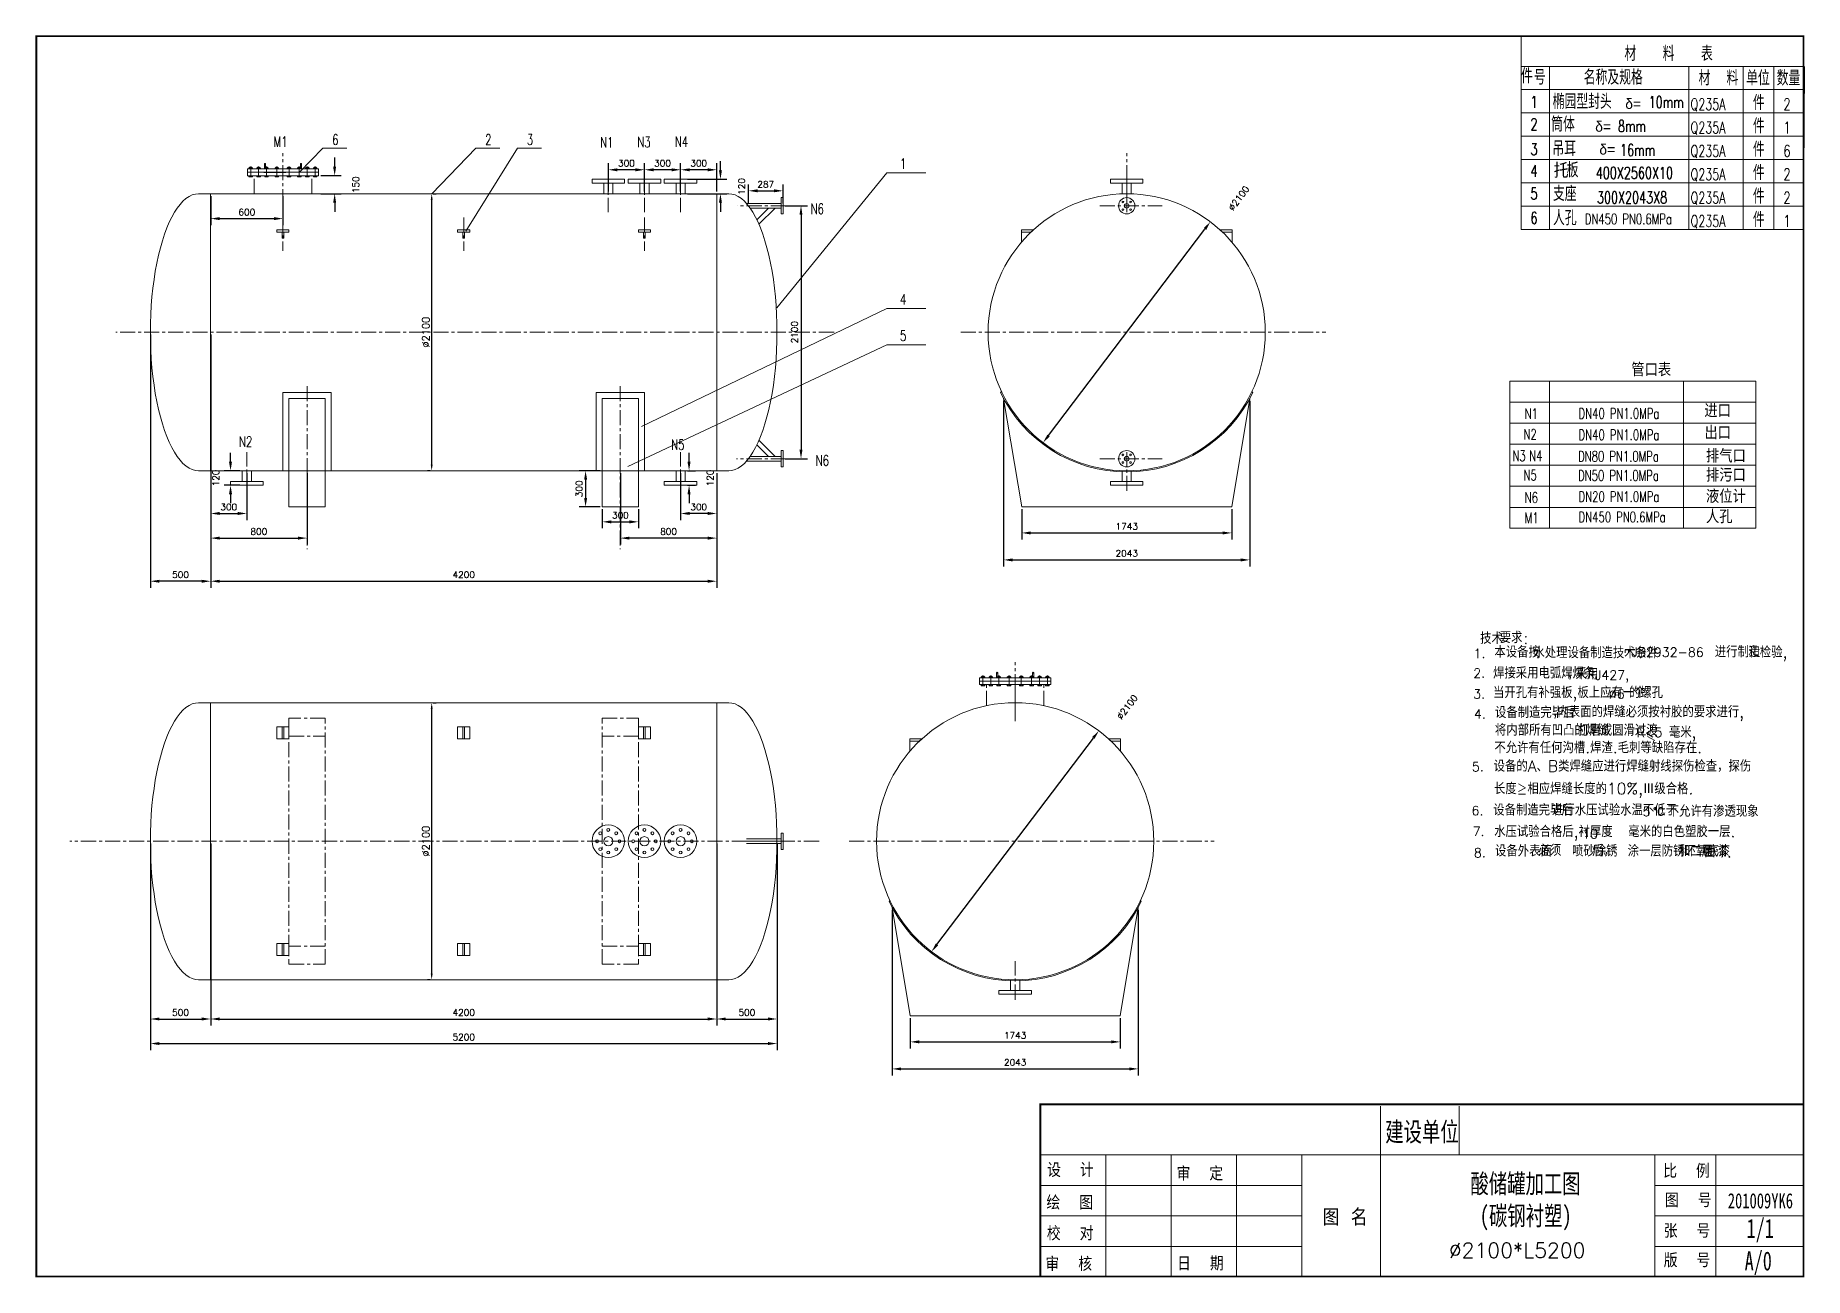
# Model space of a CAD drawing. Extents: x -43674 to -28992, y 5627 to 15941.
import ezdxf
from ezdxf.enums import TextEntityAlignment as Align

# ---------------------------------------------------------------- set-up
doc = ezdxf.new("R2010")
doc.units = 0
doc.header["$LTSCALE"] = 100
doc.header["$MEASUREMENT"] = 0
doc.linetypes.add('CENTER', pattern=[2, 1.25, -0.25, 0.25, -0.25])
doc.layers.get('0').update_dxf_attribs({"linetype": 'CONTINUOUS', "lineweight": 15})
doc.layers.get('DEFPOINTS').update_dxf_attribs({"linetype": 'CONTINUOUS', "lineweight": 15})
for name, color, linetype, lineweight in [('CEN', 1, 'CENTER', 9), ('CENTER', 1, 'CENTER', 9), ('DIM', 3, 'CONTINUOUS', 15), ('TEXT', 4, 'CONTINUOUS', 15)]:
    doc.layers.add(name, color=color, linetype=linetype, lineweight=lineweight)
doc.styles.add('GREEKS', font='greeks')
doc.styles.add('HZ', font='SIMFANG.TTF', dxfattribs={"width": 0.8})
doc.styles.add('HZTXT2', font='txt', dxfattribs={"bigfont": 'HZTXT.SHX'})
doc.styles.add('ROMANS', font='romans', dxfattribs={"bigfont": 'HZTXT.SHX'})
doc.dimstyles.get("Standard").update_dxf_attribs({"dimtxt": 0.18, "dimasz": 0.18, "dimexe": 0.18, "dimexo": 0.0625, "dimgap": 0.09, "dimtad": 0, "dimtih": 1, "dimtoh": 1, "dimdec": 4, "dimzin": 0, "dimdsep": 46, "dimtxsty": 'Standard', "dimcen": 0.09, "dimadec": 0, "dimazin": 0, "dimtfac": 1, "dimtdec": 4, "dimtofl": 0, "dimtmove": 0, "dimatfit": 3, "dimfxl": 1, "dimtolj": 1, "dimtzin": 0, "dimarcsym": 0})

msp = doc.modelspace()

# ---------------------------------------------------------------- texts
at = {"color": 7, "style": 'HZ', "width": 0.7}
for s, height, p in [('建设单位', 159.589213, (-32471.49398, 6757.58429)), ('酸储罐加工图', 159.589213, (-31764.9032, 6327.27264)), ('201009YK6', 126.249264, (-29629.06053, 6201.87454)), ('(碳钢衬塑)', 159.589213, (-31687.12762, 6061.23249)), ('1/1', 157.81158, (-29472.89447, 5957.07518)), ('A/0', 157.81158, (-29489.23315, 5686.61879))]:
    msp.add_text(s, height=height, dxfattribs=at).set_placement(p)
at = {"color": 7, "style": 'ROMANS'}
for s, height, p in [('设  计', 114.810012, (-35278.03423, 6462.01222)), ('审  定', 114.810012, (-34203.97984, 6432.70357)), ('比  例', 114.810012, (-30165.09462, 6454.39326)), ('绘  图', 114.810012, (-35283.70476, 6191.60665)), ('图  号', 114.810012, (-30150.57781, 6211.50803)), ('图 名', 137.94, (-32990.52384, 6058.47947)), ('校  对', 114.810012, (-35280.15659, 5935.76146)), ('张  号', 114.810012, (-30160.69246, 5957.13863)), ('审  核', 114.810012, (-35291.55796, 5681.8629)), ('日  期', 114.810012, (-34199.31128, 5686.32623)), ('版  号', 114.810012, (-30160.69246, 5713.20774))]:
    msp.add_text(s, height=height, dxfattribs=at).set_placement(p)
at = {"layer": 'TEXT', "color": 7, "style": 'ROMANS'}
for s, height, width, p in [('材   料   表', 122.555379, 0.8, (-30486.37222, 15728.26082)), ('件', 122.55538, 0.8, (-31345.05816, 15541.81756)), ('号', 122.55538, 0.8, (-31238.89752, 15531.76827)), ('名称及规格', 122.555379, 0.8, (-30824.61025, 15531.57441)), ('材  料', 122.555379, 0.8, (-29872.19479, 15524.92071)), ('单位', 122.555379, 0.8, (-29477.37123, 15524.92675)), ('数量', 122.555379, 0.8, (-29223.55611, 15524.93014)), ('1', 97.06386, 0.7, (-31266.28757, 15337.8448)), ('椭园型封头', 122.555379, 0.8, (-31082.06625, 15330.18496)), ('10mm', 97.06386, 0.7, (-30285.96143, 15338.25632)), ('Q235A', 96.7005, 0.7, (-29937.82909, 15321.00695)), ('件', 122.55538, 0.8, (-29420.79823, 15321.01298)), ('2', 96.7005, 0.7, (-29166.98311, 15321.01637)), ('筒体', 122.555379, 0.8, (-31094.57391, 15141.61928)), ('2', 97.06386, 0.7, (-31266.28757, 15153.65297)), ('8mm', 97.06386, 0.7, (-30540.42449, 15139.11929)), ('Q235A', 96.7005, 0.7, (-29937.82862, 15126.87922)), ('件', 122.55538, 0.8, (-29420.79777, 15126.88526)), ('1', 96.7005, 0.7, (-29166.98265, 15126.88865)), ('M1', 87.32691, 0.7, (-41696.5054, 15014.19684)), ('6', 87.32691, 0.7, (-41210.77539, 15031.82667)), ('2', 87.32691, 0.7, (-39941.12397, 15031.82667)), ('3', 87.32691, 0.7, (-39595.26558, 15031.82667)), ('N1', 87.32691, 0.7, (-38986.52128, 15008.59803)), ('N3', 87.32691, 0.7, (-38678.31506, 15011.39743)), ('N4', 87.32691, 0.7, (-38367.30697, 15014.19684)), ('3', 97.06386, 0.7, (-31266.28757, 14946.92713)), ('吊耳', 122.555379, 0.8, (-31085.09968, 14939.8559)), ('16mm', 97.06386, 0.7, (-30522.80649, 14939.98226)), ('Q235A', 96.7005, 0.7, (-29937.82816, 14932.7515)), ('件', 122.55538, 0.8, (-29420.7973, 14932.75754)), ('6', 96.7005, 0.7, (-29166.98219, 14932.76093)), ('1', 87.32691, 0.7, (-36498.42726, 14832.52021)), ('4', 97.06386, 0.7, (-31266.28757, 14767.2421)), ('板', 122.55538, 0.8, (-30965.48649, 14762.09552)), ('400X2560X10', 97.0638605, 0.7, (-30724.4724, 14750.45314)), ('Q235A', 96.7005, 0.7, (-29937.8213, 14738.62378)), ('件', 122.55538, 0.8, (-29420.79684, 14738.62981)), ('2', 96.7005, 0.7, (-29166.98172, 14738.63321)), ('支座', 122.555379, 0.8, (-31079.72432, 14565.47103)), ('N6', 87.32691, 0.7, (-37240.1001, 14456.59225)), ('5', 97.06386, 0.7, (-31266.28757, 14578.54346)), ('300X2043X8', 97.06386, 0.7, (-30715.02488, 14546.22354)), ('Q235A', 96.7005, 0.7, (-29937.81871, 14544.49606)), ('件', 122.55538, 0.8, (-29420.79637, 14544.50209)), ('2', 96.7005, 0.7, (-29166.98126, 14544.50549)), ('6', 97.06386, 0.7, (-31266.28757, 14376.32442)), ('人孔', 122.555379, 0.8, (-31079.72432, 14363.83503)), ('DN450 PN0.6MPa', 87.32691, 0.7, (-30815.79934, 14372.70443)), ('Q235A', 96.7005, 0.7, (-29937.81611, 14350.36834)), ('件', 122.55538, 0.8, (-29420.79591, 14350.37437)), ('1', 96.7005, 0.7, (-29166.98079, 14350.37777)), ('4', 87.32691, 0.7, (-36498.42726, 13705.73129)), ('5', 87.32691, 0.7, (-36498.42726, 13403.76801)), ('N1', 87.32691, 0.7, (-31314.87086, 12755.84459)), ('DN40 PN1.0MPa', 87.32691, 0.7, (-30867.48501, 12757.5134)), ('N2', 87.32691, 0.7, (-31324.59428, 12584.19062)), ('DN40 PN1.0MPa', 87.32691, 0.7, (-30867.48501, 12580.63398)), ('N2', 87.32691, 0.7, (-41983.95423, 12523.52476)), ('N5', 87.32691, 0.7, (-38397.12521, 12498.84023)), ('N3', 87.32691, 0.7, (-31416.5666, 12405.58994)), ('N4', 87.32691, 0.7, (-31277.53901, 12405.58994)), ('DN80 PN1.0MPa', 87.32691, 0.7, (-30871.5003, 12401.96106)), ('N6', 87.32691, 0.7, (-37198.22594, 12367.20108)), ('N5', 87.32691, 0.7, (-31323.88155, 12246.10642)), ('DN50 PN1.0MPa', 87.32691, 0.7, (-30871.5003, 12242.47753)), ('N6', 87.32691, 0.7, (-31314.55535, 12059.62472)), ('DN20 PN1.0MPa', 87.32691, 0.7, (-30867.48501, 12066.99272)), ('M1', 87.32691, 0.7, (-31314.55535, 11891.29756)), ('DN450 PN0.6MPa', 87.32691, 0.7, (-30867.48501, 11898.66555))]:
    msp.add_text(s, height=height, dxfattribs=dict(at, width=width)).set_placement(p)
at = {"layer": 'TEXT', "color": 7}
for s, height, style, p in [('d=', 86.278987, 'GREEKS', (-30480.21261, 15330.198)), ('d=', 86.278987, 'GREEKS', (-30729.41306, 15140.65946)), ('d=', 86.278987, 'GREEKS', (-30695.23954, 14951.12093)), ('托', 122.55538, 'ROMANS', (-31073.36566, 14757.14648)), ('管口表', 110.26125, 'ROMANS', (-30429.72283, 13109.70735)), ('进口', 110.26125, 'ROMANS', (-29823.91719, 12769.04131)), ('出口', 110.26125, 'ROMANS', (-29822.62055, 12585.84678)), ('排气口', 110.26125, 'ROMANS', (-29810.16949, 12393.77771)), ('排污口', 110.26125, 'ROMANS', (-29810.16949, 12234.29418)), ('液位计', 110.26125, 'ROMANS', (-29810.16949, 12058.04119)), ('人孔', 110.26125, 'ROMANS', (-29810.16949, 11889.71403)), ('本设备按', 94.280987, 'HZTXT2', (-31565.89275, 10775.11371)), ('要求', 94.280987, 'ROMANS', (-31521.60344, 10894.60259)), (':', 94.28099, 'ROMANS', (-31325.45417, 10888.31428)), ('水处理设备制造技术条件', 94.2809868, 'ROMANS', (-31242.3576, 10769.26309)), ('进行制造', 94.280987, 'HZTXT2', (-29737.28045, 10776.35402)), ('和检验,', 94.280987, 'ROMANS', (-29457.84606, 10773.75487)), ('1.', 76.603302, 'ROMANS', (-31738.74577, 10770.96966)), ('"', 76.6033, 'ROMANS', (-31275.81365, 10769.64206)), ('"', 76.6033, 'ROMANS', (-30493.19302, 10761.8157)), ('JB2932-86', 76.603302, 'ROMANS', (-30429.9719, 10780.7808)), ('2.', 76.603302, 'ROMANS', (-31741.53266, 10607.2565)), ('焊接采用电弧焊焊条', 94.280987, 'HZTXT2', (-31576.97332, 10600.51838)), (',', 76.6033, 'ROMANS', (-30954.29881, 10615.42666)), ('采用', 94.280987, 'ROMANS', (-30891.66572, 10592.90874)), ('J427,', 76.603302, 'ROMANS', (-30730.60431, 10591.44391)), ('3.', 76.603302, 'ROMANS', (-31741.53266, 10434.31287)), ('当开孔有补强板,板上应有一个', 94.2809868, 'ROMANS', (-31577.58689, 10438.34323)), ('%%c6', 76.603302, 'ROMANS', (-30615.66162, 10435.35925)), ('的螺孔', 94.280987, 'ROMANS', (-30450.0127, 10438.34315)), ('4.', 76.603302, 'ROMANS', (-31736.31756, 10267.71522)), ('设备制造完毕后', 94.280987, 'HZTXT2', (-31561.07493, 10273.06344)), (',', 76.6033, 'ROMANS', (-31077.74507, 10293.21311)), ('内表面的焊缝必须按衬胶的要求进行,', 94.2809868, 'ROMANS', (-31042.68667, 10278.26594)), ('将内部所有凹凸的焊缝', 94.280987, 'ROMANS', (-31561.5402, 10126.74483)), ('打磨成圆滑过渡', 94.280987, 'ROMANS', (-30871.48669, 10125.15191)), ('R<5', 76.603302, 'ROMANS', (-30385.49193, 10115.39262)), ('毫米,', 94.280987, 'ROMANS', (-30117.57258, 10109.39632)), ('不允许有任何沟槽.焊渣.毛刺等缺陷存在.', 94.2809868, 'ROMANS', (-31566.4786, 9980.91428)), ('5.', 76.603302, 'ROMANS', (-31752.66205, 9830.04009)), ('设备的A、B类焊缝应进行焊缝射线探伤检查，探伤', 94.2809868, 'HZTXT2', (-31572.29933, 9827.36655)), ('长度≥相应焊缝长度的10%,Ⅲ级合格.', 94.2809868, 'ROMANS', (-31569.39085, 9640.24753)), ('设备制造完毕后', 94.280987, 'HZTXT2', (-31575.34039, 9463.2995)), ('进行水压试验水温不低于', 94.2809868, 'HZTXT2', (-31088.17451, 9463.31705)), ('不允许有渗透现象', 94.280987, 'ROMANS', (-30128.20923, 9452.94721)), ('6.', 76.603302, 'ROMANS', (-31755.70311, 9465.97303)), ('5', 76.6033, 'ROMANS', (-30336.85215, 9458.81608)), ('%%dC', 65.996691, 'ROMANS', (-30249.6474, 9463.71116)), ('7.', 76.603302, 'ROMANS', (-31746.01031, 9294.07505)), ('水压试验合格后,衬厚度  毫米的白色塑胶一层.', 94.2786298, 'ROMANS', (-31567.82365, 9284.48025)), ('10', 76.601387, 'ROMANS', (-30837.7342, 9273.17021)), ('8.', 76.603302, 'ROMANS', (-31736.31756, 9115.93873)), ('设备外表面  喷砂除锈 涂一层防锈环氧底漆', 94.2809868, 'HZTXT2', (-31560.74418, 9123.15289)), ('必须', 94.280987, 'ROMANS', (-31199.14902, 9128.29185)), ('后，', 94.280987, 'ROMANS', (-30753.65183, 9125.69784)), ('和二层', 94.280987, 'HZTXT2', (-30034.13296, 9121.78081)), ('面漆.', 94.280987, 'ROMANS', (-29825.21231, 9116.03495))]:
    msp.add_text(s, height=height, dxfattribs=dict(at, style=style)).set_placement(p)
at = {"layer": 'TEXT', "color": 7, "style": 'HZTXT2'}
msp.add_text('技术', height=94.280987, dxfattribs=at).set_placement((-31590.64538, 10940.62965), align=Align.MIDDLE)
at = {"layer": 'TEXT', "color": 7, "style": 'ROMANS'}
msp.add_text('%%C2100*L5200', height=124.146, dxfattribs=at).set_placement((-31377.10878, 5791.63846), align=Align.CENTER)

# ---------------------------------------------------------------- blocks, each defined once
blk = doc.blocks.new('*D6')
at = {"layer": 'DEFPOINTS', "color": 0}
for p in [(-40386, 14626), (-40385, 14626), (-40384, 12326)]:
    blk.add_point(p, dxfattribs=at)
at = {"layer": 'DIM', "color": 0, "lineweight": -2}
for p, q in [((-40385, 12376), (-40385, 14576)), ((-40374, 14626), (-40349, 14626)), ((-40397, 12326), (-40421, 12326))]:
    blk.add_line(p, q, dxfattribs=at)
at = {"layer": 'DIM', "color": 0}
for points in [[(-40393, 14576), (-40377, 14576), (-40385, 14626)], [(-40393, 12376), (-40377, 12376), (-40385, 12326)]]:
    blk.add_solid(points, dxfattribs=at)
at = {"layer": 'DIM', "color": 0, "insert": (-40433, 13476), "char_height": 60, "attachment_point": 5, "rotation": 90, "style": 'ROMANS'}
blk.add_mtext('\\A1;%%c2100', dxfattribs=at)
blk = doc.blocks.new('*D7')
at = {"color": 0, "lineweight": -2}
for p, q in [((-42219, 12307), (-42219, 11355)), ((-38019, 12307), (-38019, 11355)), ((-42144, 11409), (-38094, 11409))]:
    blk.add_line(p, q, dxfattribs=at)
at = {"color": 0}
for points in [[(-42144, 11421), (-42144, 11396), (-42219, 11409)], [(-38094, 11421), (-38094, 11396), (-38019, 11409)]]:
    blk.add_solid(points, dxfattribs=at)
at = {"layer": 'DEFPOINTS', "color": 0}
for p in [(-42219, 12326), (-38019, 12326), (-38019, 11409)]:
    blk.add_point(p, dxfattribs=at)
at = {"color": 0, "insert": (-40119, 11463), "char_height": 54, "attachment_point": 5, "style": 'ROMANS'}
blk.add_mtext('\\A1;4200', dxfattribs=at)
blk = doc.blocks.new('*D8')
at = {"color": 0, "lineweight": -2}
for p, q in [((-42219, 14607), (-42219, 14365)), ((-41619, 14607), (-41619, 14365)), ((-42144, 14419), (-41694, 14419))]:
    blk.add_line(p, q, dxfattribs=at)
at = {"color": 0}
for points in [[(-42144, 14432), (-42144, 14407), (-42219, 14419)], [(-41694, 14432), (-41694, 14407), (-41619, 14419)]]:
    blk.add_solid(points, dxfattribs=at)
at = {"layer": 'DEFPOINTS', "color": 0}
for p in [(-42219, 14626), (-41619, 14626), (-41619, 14419)]:
    blk.add_point(p, dxfattribs=at)
at = {"color": 0, "insert": (-41919, 14473), "char_height": 54, "attachment_point": 5, "style": 'ROMANS'}
blk.add_mtext('\\A1;600', dxfattribs=at)
blk = doc.blocks.new('*D9')
at = {"color": 0, "lineweight": -2}
for p, q in [((-41190, 14851), (-41190, 14926)), ((-41306, 14776), (-41136, 14776)), ((-41306, 14626), (-41136, 14626)), ((-41190, 14551), (-41190, 14476))]:
    blk.add_line(p, q, dxfattribs=at)
at = {"color": 0}
for points in [[(-41203, 14851), (-41178, 14851), (-41190, 14776)], [(-41203, 14551), (-41178, 14551), (-41190, 14626)]]:
    blk.add_solid(points, dxfattribs=at)
at = {"layer": 'DEFPOINTS', "color": 0}
for p in [(-41324, 14776), (-41324, 14626), (-41190, 14626)]:
    blk.add_point(p, dxfattribs=at)
at = {"color": 0, "insert": (-41015, 14701), "char_height": 54, "attachment_point": 5, "rotation": 90, "style": 'ROMANS'}
blk.add_mtext('\\A1;150', dxfattribs=at)
blk = doc.blocks.new('*D10')
at = {"color": 0, "lineweight": -2}
for p, q in [((-42719, 13457), (-42719, 11355)), ((-42219, 13457), (-42219, 11355)), ((-42294, 11409), (-42644, 11409))]:
    blk.add_line(p, q, dxfattribs=at)
at = {"color": 0}
for points in [[(-42644, 11421), (-42644, 11396), (-42719, 11409)], [(-42294, 11421), (-42294, 11396), (-42219, 11409)]]:
    blk.add_solid(points, dxfattribs=at)
at = {"layer": 'DEFPOINTS', "color": 0}
for p in [(-42719, 13476), (-42219, 13476), (-42719, 11409)]:
    blk.add_point(p, dxfattribs=at)
at = {"color": 0, "insert": (-42469, 11463), "char_height": 54, "attachment_point": 5, "style": 'ROMANS'}
blk.add_mtext('\\A1;500', dxfattribs=at)
blk = doc.blocks.new('*D11')
at = {"color": 0, "lineweight": -2}
for p, q in [((-37451, 14526), (-37266, 14526)), ((-37320, 14451), (-37320, 12501)), ((-37451, 12426), (-37266, 12426))]:
    blk.add_line(p, q, dxfattribs=at)
at = {"color": 0}
for points in [[(-37333, 14451), (-37308, 14451), (-37320, 14526)], [(-37333, 12501), (-37308, 12501), (-37320, 12426)]]:
    blk.add_solid(points, dxfattribs=at)
at = {"layer": 'DEFPOINTS', "color": 0}
for p in [(-37469, 14526), (-37469, 12426), (-37320, 12426)]:
    blk.add_point(p, dxfattribs=at)
at = {"color": 0, "insert": (-37374, 13476), "char_height": 54, "attachment_point": 5, "rotation": 90, "style": 'ROMANS'}
blk.add_mtext('\\A1;2100', dxfattribs=at)
blk = doc.blocks.new('*D12')
at = {"color": 0, "lineweight": -2}
for p, q in [((-37756, 14545), (-37756, 14704)), ((-37469, 14545), (-37469, 14704)), ((-37681, 14650), (-37544, 14650))]:
    blk.add_line(p, q, dxfattribs=at)
at = {"color": 0}
for points in [[(-37681, 14663), (-37681, 14638), (-37756, 14650)], [(-37544, 14663), (-37544, 14638), (-37469, 14650)]]:
    blk.add_solid(points, dxfattribs=at)
at = {"layer": 'DEFPOINTS', "color": 0}
for p in [(-37469, 14650), (-37756, 14526), (-37469, 14526)]:
    blk.add_point(p, dxfattribs=at)
at = {"color": 0, "insert": (-37613, 14704), "char_height": 54, "attachment_point": 5, "style": 'ROMANS'}
blk.add_mtext('\\A1;287', dxfattribs=at)
blk = doc.blocks.new('*D13')
at = {"color": 0, "lineweight": -2}
for p, q in [((-38319, 14645), (-38319, 14879)), ((-38019, 14645), (-38019, 14879)), ((-38094, 14825), (-38244, 14825))]:
    blk.add_line(p, q, dxfattribs=at)
at = {"color": 0}
for points in [[(-38244, 14837), (-38244, 14812), (-38319, 14825)], [(-38094, 14837), (-38094, 14812), (-38019, 14825)]]:
    blk.add_solid(points, dxfattribs=at)
at = {"layer": 'DEFPOINTS', "color": 0}
for p in [(-38319, 14825), (-38319, 14626), (-38019, 14626)]:
    blk.add_point(p, dxfattribs=at)
at = {"color": 0, "insert": (-38169, 14879), "char_height": 54, "attachment_point": 5, "style": 'ROMANS'}
blk.add_mtext('\\A1;300', dxfattribs=at)
blk = doc.blocks.new('*D14')
at = {"color": 0, "lineweight": -2}
for p, q in [((-38619, 14645), (-38619, 14879)), ((-38319, 14645), (-38319, 14879)), ((-38394, 14825), (-38544, 14825))]:
    blk.add_line(p, q, dxfattribs=at)
at = {"color": 0}
for points in [[(-38544, 14837), (-38544, 14812), (-38619, 14825)], [(-38394, 14837), (-38394, 14812), (-38319, 14825)]]:
    blk.add_solid(points, dxfattribs=at)
at = {"layer": 'DEFPOINTS', "color": 0}
for p in [(-38619, 14825), (-38619, 14626), (-38319, 14626)]:
    blk.add_point(p, dxfattribs=at)
at = {"color": 0, "insert": (-38469, 14879), "char_height": 54, "attachment_point": 5, "style": 'ROMANS'}
blk.add_mtext('\\A1;300', dxfattribs=at)
blk = doc.blocks.new('*D15')
at = {"color": 0, "lineweight": -2}
for p, q in [((-38919, 14645), (-38919, 14879)), ((-38619, 14645), (-38619, 14879)), ((-38694, 14825), (-38844, 14825))]:
    blk.add_line(p, q, dxfattribs=at)
at = {"color": 0}
for points in [[(-38844, 14837), (-38844, 14812), (-38919, 14825)], [(-38694, 14837), (-38694, 14812), (-38619, 14825)]]:
    blk.add_solid(points, dxfattribs=at)
at = {"layer": 'DEFPOINTS', "color": 0}
for p in [(-38919, 14825), (-38919, 14626), (-38619, 14626)]:
    blk.add_point(p, dxfattribs=at)
at = {"color": 0, "insert": (-38769, 14879), "char_height": 54, "attachment_point": 5, "style": 'ROMANS'}
blk.add_mtext('\\A1;300', dxfattribs=at)
blk = doc.blocks.new('*D16')
at = {"color": 0, "lineweight": -2}
for p, q in [((-37989, 14821), (-37989, 14896)), ((-38263, 14746), (-37935, 14746)), ((-38263, 14626), (-37935, 14626)), ((-37989, 14551), (-37989, 14476))]:
    blk.add_line(p, q, dxfattribs=at)
at = {"color": 0}
for points in [[(-38001, 14821), (-37976, 14821), (-37989, 14746)], [(-38001, 14551), (-37976, 14551), (-37989, 14626)]]:
    blk.add_solid(points, dxfattribs=at)
at = {"layer": 'DEFPOINTS', "color": 0}
for p in [(-38281, 14746), (-38281, 14626), (-37989, 14626)]:
    blk.add_point(p, dxfattribs=at)
at = {"color": 0, "insert": (-37813, 14686), "char_height": 54, "attachment_point": 5, "rotation": 90, "style": 'ROMANS'}
blk.add_mtext('\\A1;120', dxfattribs=at)
blk = doc.blocks.new('*D17')
at = {"color": 0, "lineweight": -2}
for p, q in [((-38319, 12307), (-38319, 11917)), ((-38019, 12307), (-38019, 11917)), ((-38094, 11971), (-38244, 11971))]:
    blk.add_line(p, q, dxfattribs=at)
at = {"color": 0}
for points in [[(-38244, 11984), (-38244, 11959), (-38319, 11971)], [(-38094, 11984), (-38094, 11959), (-38019, 11971)]]:
    blk.add_solid(points, dxfattribs=at)
at = {"layer": 'DEFPOINTS', "color": 0}
for p in [(-38319, 12326), (-38019, 12326), (-38319, 11971)]:
    blk.add_point(p, dxfattribs=at)
at = {"color": 0, "insert": (-38169, 12025), "char_height": 54, "attachment_point": 5, "style": 'ROMANS'}
blk.add_mtext('\\A1;300', dxfattribs=at)
blk = doc.blocks.new('*D18')
at = {"color": 0, "lineweight": -2}
for p, q in [((-42219, 12307), (-42219, 11917)), ((-41919, 12307), (-41919, 11917)), ((-42144, 11971), (-41994, 11971))]:
    blk.add_line(p, q, dxfattribs=at)
at = {"color": 0}
for points in [[(-42144, 11984), (-42144, 11959), (-42219, 11971)], [(-41994, 11984), (-41994, 11959), (-41919, 11971)]]:
    blk.add_solid(points, dxfattribs=at)
at = {"layer": 'DEFPOINTS', "color": 0}
for p in [(-42219, 12326), (-41919, 12326), (-41919, 11971)]:
    blk.add_point(p, dxfattribs=at)
at = {"color": 0, "insert": (-42069, 12025), "char_height": 54, "attachment_point": 5, "style": 'ROMANS'}
blk.add_mtext('\\A1;300', dxfattribs=at)
blk = doc.blocks.new('*D19')
at = {"color": 0, "lineweight": -2}
for p, q in [((-42054, 12401), (-42054, 12476)), ((-41976, 12326), (-42108, 12326)), ((-41976, 12206), (-42108, 12206)), ((-42054, 12131), (-42054, 12056))]:
    blk.add_line(p, q, dxfattribs=at)
at = {"color": 0}
for points in [[(-42067, 12401), (-42042, 12401), (-42054, 12326)], [(-42067, 12131), (-42042, 12131), (-42054, 12206)]]:
    blk.add_solid(points, dxfattribs=at)
at = {"layer": 'DEFPOINTS', "color": 0}
for p in [(-42054, 12326), (-41957, 12326), (-41957, 12206)]:
    blk.add_point(p, dxfattribs=at)
at = {"color": 0, "insert": (-42176, 12266), "char_height": 54, "attachment_point": 5, "rotation": 90, "style": 'ROMANS'}
blk.add_mtext('\\A1;120', dxfattribs=at)
blk = doc.blocks.new('*D20')
at = {"color": 0, "lineweight": -2}
for p, q in [((-38249, 12401), (-38249, 12476)), ((-38263, 12326), (-38195, 12326)), ((-38263, 12206), (-38195, 12206)), ((-38249, 12131), (-38249, 12056))]:
    blk.add_line(p, q, dxfattribs=at)
at = {"color": 0}
for points in [[(-38262, 12401), (-38237, 12401), (-38249, 12326)], [(-38262, 12131), (-38237, 12131), (-38249, 12206)]]:
    blk.add_solid(points, dxfattribs=at)
at = {"layer": 'DEFPOINTS', "color": 0}
for p in [(-38281, 12326), (-38281, 12206), (-38249, 12206)]:
    blk.add_point(p, dxfattribs=at)
at = {"color": 0, "insert": (-38074, 12266), "char_height": 54, "attachment_point": 5, "rotation": 90, "style": 'ROMANS'}
blk.add_mtext('\\A1;120', dxfattribs=at)
blk = doc.blocks.new('*D21')
at = {"color": 0, "lineweight": -2}
for p, q in [((-38819, 12307), (-38819, 11713)), ((-38019, 12307), (-38019, 11713)), ((-38094, 11767), (-38744, 11767))]:
    blk.add_line(p, q, dxfattribs=at)
at = {"color": 0}
for points in [[(-38744, 11779), (-38744, 11754), (-38819, 11767)], [(-38094, 11779), (-38094, 11754), (-38019, 11767)]]:
    blk.add_solid(points, dxfattribs=at)
at = {"layer": 'DEFPOINTS', "color": 0}
for p in [(-38819, 12326), (-38019, 12326), (-38819, 11767)]:
    blk.add_point(p, dxfattribs=at)
at = {"color": 0, "insert": (-38419, 11821), "char_height": 54, "attachment_point": 5, "style": 'ROMANS'}
blk.add_mtext('\\A1;800', dxfattribs=at)
blk = doc.blocks.new('*D22')
at = {"color": 0, "lineweight": -2}
for p, q in [((-42219, 12307), (-42219, 11713)), ((-41419, 12307), (-41419, 11713)), ((-42144, 11767), (-41494, 11767))]:
    blk.add_line(p, q, dxfattribs=at)
at = {"color": 0}
for points in [[(-42144, 11779), (-42144, 11754), (-42219, 11767)], [(-41494, 11779), (-41494, 11754), (-41419, 11767)]]:
    blk.add_solid(points, dxfattribs=at)
at = {"layer": 'DEFPOINTS', "color": 0}
for p in [(-42219, 12326), (-41419, 12326), (-41419, 11767)]:
    blk.add_point(p, dxfattribs=at)
at = {"color": 0, "insert": (-41819, 11821), "char_height": 54, "attachment_point": 5, "style": 'ROMANS'}
blk.add_mtext('\\A1;800', dxfattribs=at)
blk = doc.blocks.new('*D23')
at = {"color": 0, "lineweight": -2}
for p, q in [((-38969, 12007), (-38969, 11848)), ((-38894, 11902), (-38744, 11902)), ((-38669, 12007), (-38669, 11848))]:
    blk.add_line(p, q, dxfattribs=at)
at = {"color": 0}
for points in [[(-38894, 11914), (-38894, 11889), (-38969, 11902)], [(-38744, 11914), (-38744, 11889), (-38669, 11902)]]:
    blk.add_solid(points, dxfattribs=at)
at = {"layer": 'DEFPOINTS', "color": 0}
for p in [(-38969, 12026), (-38669, 12026), (-38669, 11902)]:
    blk.add_point(p, dxfattribs=at)
at = {"color": 0, "insert": (-38819, 11956), "char_height": 54, "attachment_point": 5, "style": 'ROMANS'}
blk.add_mtext('\\A1;300', dxfattribs=at)
blk = doc.blocks.new('*D24')
at = {"color": 0, "lineweight": -2}
for p, q in [((-38988, 12326), (-39162, 12326)), ((-39108, 12251), (-39108, 12101)), ((-38988, 12026), (-39162, 12026))]:
    blk.add_line(p, q, dxfattribs=at)
at = {"color": 0}
for points in [[(-39120, 12251), (-39095, 12251), (-39108, 12326)], [(-39120, 12101), (-39095, 12101), (-39108, 12026)]]:
    blk.add_solid(points, dxfattribs=at)
at = {"layer": 'DEFPOINTS', "color": 0}
for p in [(-38969, 12326), (-39108, 12026), (-38969, 12026)]:
    blk.add_point(p, dxfattribs=at)
at = {"color": 0, "insert": (-39162, 12176), "char_height": 54, "attachment_point": 5, "rotation": 90, "style": 'ROMANS'}
blk.add_mtext('\\A1;300', dxfattribs=at)
blk = doc.blocks.new('*D25')
at = {"color": 0, "lineweight": -2}
blk.add_line((-35266, 12619), (-33968, 14333), dxfattribs=at)
at = {"color": 0}
for points in [[(-33978, 14341), (-33958, 14325), (-33923, 14393)], [(-35276, 12626), (-35256, 12611), (-35311, 12559)]]:
    blk.add_solid(points, dxfattribs=at)
at = {"layer": 'DEFPOINTS', "color": 0}
for p in [(-33923, 14393), (-35311, 12559)]:
    blk.add_point(p, dxfattribs=at)
at = {"color": 0, "insert": (-33687, 14589), "char_height": 54, "attachment_point": 5, "rotation": 52.8791, "style": 'ROMANS'}
blk.add_mtext('\\A1;%%c2100', dxfattribs=at)
blk = doc.blocks.new('*D26')
at = {"color": 0, "lineweight": -2}
for p, q in [((-35489, 12007), (-35489, 11756)), ((-33746, 12007), (-33746, 11756)), ((-35414, 11810), (-33821, 11810))]:
    blk.add_line(p, q, dxfattribs=at)
at = {"color": 0}
for points in [[(-35414, 11822), (-35414, 11797), (-35489, 11810)], [(-33821, 11822), (-33821, 11797), (-33746, 11810)]]:
    blk.add_solid(points, dxfattribs=at)
at = {"layer": 'DEFPOINTS', "color": 0}
for p in [(-35489, 12026), (-33746, 12026), (-33746, 11810)]:
    blk.add_point(p, dxfattribs=at)
at = {"color": 0, "insert": (-34617, 11864), "char_height": 54, "attachment_point": 5, "style": 'ROMANS'}
blk.add_mtext('\\A1;1743', dxfattribs=at)
blk = doc.blocks.new('*D27')
at = {"color": 0, "lineweight": -2}
for p, q in [((-35639, 12907), (-35639, 11532)), ((-33596, 12907), (-33596, 11532)), ((-35564, 11586), (-33671, 11586))]:
    blk.add_line(p, q, dxfattribs=at)
at = {"color": 0}
for points in [[(-35564, 11598), (-35564, 11573), (-35639, 11586)], [(-33671, 11598), (-33671, 11573), (-33596, 11586)]]:
    blk.add_solid(points, dxfattribs=at)
at = {"layer": 'DEFPOINTS', "color": 0}
for p in [(-35639, 12926), (-33596, 12926), (-33596, 11586)]:
    blk.add_point(p, dxfattribs=at)
at = {"color": 0, "insert": (-34617, 11640), "char_height": 54, "attachment_point": 5, "style": 'ROMANS'}
blk.add_mtext('\\A1;2043', dxfattribs=at)
blk = doc.blocks.new('*D28')
at = {"layer": 'DEFPOINTS', "color": 0}
for p in [(-40386, 10400), (-40385, 10400), (-40384, 8100)]:
    blk.add_point(p, dxfattribs=at)
at = {"layer": 'DIM', "color": 0, "lineweight": -2}
for p, q in [((-40385, 8150), (-40385, 10350)), ((-40374, 10400), (-40349, 10400)), ((-40397, 8100), (-40421, 8100))]:
    blk.add_line(p, q, dxfattribs=at)
at = {"layer": 'DIM', "color": 0}
for points in [[(-40393, 10350), (-40377, 10350), (-40385, 10400)], [(-40393, 8150), (-40377, 8150), (-40385, 8100)]]:
    blk.add_solid(points, dxfattribs=at)
at = {"layer": 'DIM', "color": 0, "insert": (-40433, 9250), "char_height": 60, "attachment_point": 5, "rotation": 90, "style": 'ROMANS'}
blk.add_mtext('\\A1;%%c2100', dxfattribs=at)
blk = doc.blocks.new('*D29')
at = {"color": 0, "lineweight": -2}
blk.add_line((-36192, 8393), (-34894, 10107), dxfattribs=at)
at = {"color": 0}
for points in [[(-34904, 10115), (-34884, 10100), (-34849, 10167)], [(-36202, 8401), (-36182, 8385), (-36237, 8333)]]:
    blk.add_solid(points, dxfattribs=at)
at = {"layer": 'DEFPOINTS', "color": 0}
for p in [(-34849, 10167), (-36237, 8333)]:
    blk.add_point(p, dxfattribs=at)
at = {"color": 0, "insert": (-34613, 10364), "char_height": 54, "attachment_point": 5, "rotation": 52.8791, "style": 'ROMANS'}
blk.add_mtext('\\A1;%%c2100', dxfattribs=at)
blk = doc.blocks.new('*D30')
at = {"color": 0, "lineweight": -2}
for p, q in [((-36414, 7781), (-36414, 7530)), ((-34671, 7781), (-34671, 7530)), ((-36339, 7584), (-34746, 7584))]:
    blk.add_line(p, q, dxfattribs=at)
at = {"color": 0}
for points in [[(-36339, 7597), (-36339, 7572), (-36414, 7584)], [(-34746, 7597), (-34746, 7572), (-34671, 7584)]]:
    blk.add_solid(points, dxfattribs=at)
at = {"layer": 'DEFPOINTS', "color": 0}
for p in [(-36414, 7800), (-34671, 7800), (-34671, 7584)]:
    blk.add_point(p, dxfattribs=at)
at = {"color": 0, "insert": (-35543, 7638), "char_height": 54, "attachment_point": 5, "style": 'ROMANS'}
blk.add_mtext('\\A1;1743', dxfattribs=at)
blk = doc.blocks.new('*D31')
at = {"color": 0, "lineweight": -2}
for p, q in [((-36564, 8681), (-36564, 7306)), ((-34521, 8681), (-34521, 7306)), ((-36489, 7360), (-34596, 7360))]:
    blk.add_line(p, q, dxfattribs=at)
at = {"color": 0}
for points in [[(-36489, 7372), (-36489, 7347), (-36564, 7360)], [(-34596, 7372), (-34596, 7347), (-34521, 7360)]]:
    blk.add_solid(points, dxfattribs=at)
at = {"layer": 'DEFPOINTS', "color": 0}
for p in [(-36564, 8700), (-34521, 8700), (-34521, 7360)]:
    blk.add_point(p, dxfattribs=at)
at = {"color": 0, "insert": (-35543, 7414), "char_height": 54, "attachment_point": 5, "style": 'ROMANS'}
blk.add_mtext('\\A1;2043', dxfattribs=at)
blk = doc.blocks.new('*D32')
at = {"color": 0, "lineweight": -2}
for p, q in [((-42719, 9231), (-42719, 7516)), ((-37519, 9231), (-37519, 7516)), ((-42644, 7570), (-37594, 7570))]:
    blk.add_line(p, q, dxfattribs=at)
at = {"color": 0}
for points in [[(-42644, 7583), (-42644, 7558), (-42719, 7570)], [(-37594, 7583), (-37594, 7558), (-37519, 7570)]]:
    blk.add_solid(points, dxfattribs=at)
at = {"layer": 'DEFPOINTS', "color": 0}
for p in [(-42719, 9250), (-37519, 9250), (-37519, 7570)]:
    blk.add_point(p, dxfattribs=at)
at = {"color": 0, "insert": (-40119, 7624), "char_height": 54, "attachment_point": 5, "style": 'ROMANS'}
blk.add_mtext('\\A1;5200', dxfattribs=at)
blk = doc.blocks.new('*D33')
at = {"color": 0, "lineweight": -2}
for p, q in [((-42219, 8081), (-42219, 7720)), ((-38019, 8081), (-38019, 7720)), ((-42144, 7774), (-38094, 7774))]:
    blk.add_line(p, q, dxfattribs=at)
at = {"color": 0}
for points in [[(-42144, 7787), (-42144, 7762), (-42219, 7774)], [(-38094, 7787), (-38094, 7762), (-38019, 7774)]]:
    blk.add_solid(points, dxfattribs=at)
at = {"layer": 'DEFPOINTS', "color": 0}
for p in [(-42219, 8100), (-38019, 8100), (-38019, 7774)]:
    blk.add_point(p, dxfattribs=at)
at = {"color": 0, "insert": (-40119, 7828), "char_height": 54, "attachment_point": 5, "style": 'ROMANS'}
blk.add_mtext('\\A1;4200', dxfattribs=at)
blk = doc.blocks.new('*D34')
at = {"color": 0, "lineweight": -2}
for p, q in [((-42719, 9231), (-42719, 7720)), ((-42219, 9231), (-42219, 7720)), ((-42644, 7774), (-42294, 7774))]:
    blk.add_line(p, q, dxfattribs=at)
at = {"color": 0}
for points in [[(-42644, 7787), (-42644, 7762), (-42719, 7774)], [(-42294, 7787), (-42294, 7762), (-42219, 7774)]]:
    blk.add_solid(points, dxfattribs=at)
at = {"layer": 'DEFPOINTS', "color": 0}
for p in [(-42719, 9250), (-42219, 9250), (-42219, 7774)]:
    blk.add_point(p, dxfattribs=at)
at = {"color": 0, "insert": (-42469, 7828), "char_height": 54, "attachment_point": 5, "style": 'ROMANS'}
blk.add_mtext('\\A1;500', dxfattribs=at)
blk = doc.blocks.new('*D35')
at = {"color": 0, "lineweight": -2}
for p, q in [((-38019, 9231), (-38019, 7720)), ((-37519, 9231), (-37519, 7720)), ((-37944, 7774), (-37594, 7774))]:
    blk.add_line(p, q, dxfattribs=at)
at = {"color": 0}
for points in [[(-37944, 7787), (-37944, 7762), (-38019, 7774)], [(-37594, 7787), (-37594, 7762), (-37519, 7774)]]:
    blk.add_solid(points, dxfattribs=at)
at = {"layer": 'DEFPOINTS', "color": 0}
for p in [(-38019, 9250), (-37519, 9250), (-37519, 7774)]:
    blk.add_point(p, dxfattribs=at)
at = {"color": 0, "insert": (-37769, 7828), "char_height": 54, "attachment_point": 5, "style": 'ROMANS'}
blk.add_mtext('\\A1;500', dxfattribs=at)

# ---------------------------------------------------------------- dimensions: what is measured, and where the dimension line sits
for base, p1, p2, angle, picture, middle in [((-41190.49104, 14625.80287), (-41324.49979, 14775.80287), (-41324.49979, 14625.80287), 90, '*D9', (-41014.99104, 14700.80287)), ((-37988.70115, 14625.80287), (-38281.49979, 14745.80287), (-38281.49979, 14625.80287), 90, '*D16', (-37813.20115, 14685.80287)), ((-37320.1053, 12425.80287), (-37469.49979, 14525.80287), (-37469.49979, 12425.80287), 90, '*D11', (-37374.1053, 13475.80287)), ((-42054.49979, 12325.80287), (-41957.49979, 12205.80287), (-41957.49979, 12325.80287), 270, '*D19', (-42175.99979, 12265.80287)), ((-38249.44641, 12205.80287), (-38281.49979, 12325.80287), (-38281.49979, 12205.80287), 90, '*D20', (-38073.94641, 12265.80287)), ((-39107.82061, 12025.80287), (-38969.49979, 12325.80287), (-38969.49979, 12025.80287), 90, '*D24', (-39161.82061, 12175.80287))]:
    dim = msp.add_linear_dim(base=base, p1=p1, p2=p2, angle=angle, dimstyle='Standard', override={"dimscale": 300, "dimasz": 0.25, "dimtad": 1, "dimtih": 0, "dimtoh": 0, "dimdec": 0, "dimzin": 8, "dimtxsty": 'ROMANS', "dimtdec": 0, "dimtmove": 2, "dimtzin": 8})
    dim.commit()
    dim.dimension.update_dxf_attribs({"geometry": picture, "text_midpoint": middle})
for base, p1, p2, picture, middle in [((-38919.49979, 14824.75005), (-38619.49979, 14625.80287), (-38919.49979, 14625.80287), '*D15', (-38769.49979, 14878.75005)), ((-38619.49979, 14824.75005), (-38319.49979, 14625.80287), (-38619.49979, 14625.80287), '*D14', (-38469.49979, 14878.75005)), ((-38319.49979, 14824.75005), (-38019.49979, 14625.80287), (-38319.49979, 14625.80287), '*D13', (-38169.49979, 14878.75005)), ((-37469.49979, 14650.4077), (-37756.3549, 14525.80287), (-37469.49979, 14525.80287), '*D12', (-37612.92735, 14704.4077)), ((-41619.49979, 14419.48442), (-42219.49979, 14625.80287), (-41619.49979, 14625.80287), '*D8', (-41919.49979, 14473.48442)), ((-42719.49979, 11408.94312), (-42219.49979, 13475.80287), (-42719.49979, 13475.80287), '*D10', (-42469.49979, 11462.94312)), ((-33595.85678, 11585.57555), (-35638.50212, 12925.80287), (-33595.85678, 12925.80287), '*D27', (-34617.17945, 11639.57555)), ((-41919.49979, 11971.02409), (-42219.49979, 12325.80287), (-41919.49979, 12325.80287), '*D18', (-42069.49979, 12025.02409)), ((-41419.49979, 11766.82014), (-42219.49979, 12325.80287), (-41419.49979, 12325.80287), '*D22', (-41819.49979, 11820.82014)), ((-38819.49979, 11766.82014), (-38019.49979, 12325.80287), (-38819.49979, 12325.80287), '*D21', (-38419.49979, 11820.82014)), ((-38319.49979, 11971.02409), (-38019.49979, 12325.80287), (-38319.49979, 12325.80287), '*D17', (-38169.49979, 12025.02409)), ((-38669.49979, 11901.76129), (-38969.49979, 12025.80287), (-38669.49979, 12025.80287), '*D23', (-38819.49979, 11955.76129)), ((-33745.85678, 11809.83112), (-35488.50212, 12025.80287), (-33745.85678, 12025.80287), '*D26', (-34617.17945, 11863.83112)), ((-42219.49979, 7774.37918), (-42719.49979, 9250.15495), (-42219.49979, 9250.15495), '*D34', (-42469.49979, 7828.37918)), ((-37519.49979, 7774.37918), (-38019.49979, 9250.15495), (-37519.49979, 9250.15495), '*D35', (-37769.49979, 7828.37918)), ((-34521.47746, 7359.92763), (-36564.1228, 8700.15495), (-34521.47746, 8700.15495), '*D31', (-35542.80013, 7413.92763)), ((-34671.47746, 7584.1832), (-36414.1228, 7800.15495), (-34671.47746, 7800.15495), '*D30', (-35542.80013, 7638.1832))]:
    dim = msp.add_linear_dim(base=base, p1=p1, p2=p2, dimstyle='Standard', override={"dimscale": 300, "dimasz": 0.25, "dimtad": 1, "dimtih": 0, "dimtoh": 0, "dimdec": 0, "dimzin": 8, "dimtxsty": 'ROMANS', "dimtdec": 0, "dimtmove": 2, "dimtzin": 8})
    dim.commit()
    dim.dimension.update_dxf_attribs({"geometry": picture, "text_midpoint": middle})
for p1, p2, picture, middle in [((-35311.20253, 12558.83397), (-33923.15637, 14392.77177), '*D25', (-33687.18509, 14589.40114)), ((-36236.82321, 8333.18605), (-34848.77705, 10167.12385), '*D29', (-34612.80578, 10363.75322))]:
    dim = msp.add_diameter_dim_2p(p1=p1, p2=p2, text='%%c2100', dimstyle='Standard', override={"dimscale": 300, "dimasz": 0.25, "dimtad": 1, "dimtih": 0, "dimtoh": 0, "dimdec": 0, "dimzin": 8, "dimtxsty": 'ROMANS', "dimtdec": 0, "dimtmove": 2, "dimtzin": 8})
    dim.commit()
    dim.dimension.update_dxf_attribs({"geometry": picture, "text_midpoint": middle, "dimtype": 163})
for base, p1, p2, text, picture, middle in [((-38019.49979, 11408.94312), (-42219.49979, 12325.80287), (-38019.49979, 12325.80287), '4200', '*D7', (-40119.49979, 11462.94312)), ((-37519.49979, 7570.03854), (-42719.49979, 9250.15495), (-37519.49979, 9250.15495), '5200', '*D32', (-40119.49979, 7624.03854)), ((-38019.49979, 7774.37918), (-42219.49979, 8100.15495), (-38019.49979, 8100.15495), '4200', '*D33', (-40119.49979, 7828.37918))]:
    dim = msp.add_linear_dim(base=base, p1=p1, p2=p2, text=text, dimstyle='Standard', override={"dimscale": 300, "dimasz": 0.25, "dimtad": 1, "dimtih": 0, "dimtoh": 0, "dimdec": 0, "dimzin": 8, "dimtxsty": 'ROMANS', "dimtdec": 0, "dimtmove": 2, "dimtzin": 8})
    dim.commit()
    dim.dimension.update_dxf_attribs({"geometry": picture, "text_midpoint": middle})
at = {"layer": 'DIM', "color": 7}
for base, p1, p2, picture, middle in [((-40385.04167, 14625.80287), (-40384.04167, 12325.80287), (-40386.04167, 14625.80287), '*D6', (-40433.04167, 13475.80287)), ((-40385.04167, 10400.15495), (-40384.04167, 8100.15495), (-40386.04167, 10400.15495), '*D28', (-40433.04167, 9250.15495))]:
    dim = msp.add_linear_dim(base=base, p1=p1, p2=p2, angle=270, text='%%c2100', dimstyle='Standard', override={"dimscale": 200, "dimtxt": 0.3, "dimasz": 0.25, "dimtad": 1, "dimtih": 0, "dimtoh": 0, "dimzin": 8, "dimtxsty": 'ROMANS', "dimtmove": 2, "dimtzin": 8}, dxfattribs=at)
    dim.commit()
    dim.dimension.update_dxf_attribs({"geometry": picture, "text_midpoint": middle})

# ---------------------------------------------------------------- linework, layer by layer
for p, q in [((-41482.3, 14803.80287), (-41288.31788, 15004.09406)), ((-41288.31788, 15004.09406), (-41090.07397, 15004.09406)), ((-40385.04167, 14625.80287), (-40018.66646, 15004.09406)), ((-40102.03542, 14315.99175), (-39672.80807, 15004.09406)), ((-40018.66646, 15004.09406), (-39820.42255, 15004.09406)), ((-39672.80807, 15004.09406), (-39474.56416, 15004.09406)), ((-37519.49979, 13678.52867), (-36608.93059, 14798.86786)), ((-36608.93059, 14798.86786), (-36285.66491, 14798.86786)), ((-34752.17945, 14745.80287), (-34482.17945, 14745.80287)), ((-42319.49979, 14625.80287), (-42219.49979, 14625.80287)), ((-38019.49979, 14625.80287), (-38019.49979, 12325.80287)), ((-37919.49979, 14625.80287), (-38019.49979, 14625.80287)), ((-41669.49979, 14325.80287), (-41569.49979, 14325.80287)), ((-41669.49979, 14305.80287), (-41669.49979, 14325.80287)), ((-41569.49979, 14305.80287), (-41669.49979, 14305.80287)), ((-41626.49979, 14255.80287), (-41626.49979, 14305.80287)), ((-41626.49979, 14255.80287), (-41612.49979, 14255.80287)), ((-41612.49979, 14255.80287), (-41612.49979, 14305.80287)), ((-41569.49979, 14325.80287), (-41569.49979, 14305.80287)), ((-40169.49979, 14325.80287), (-40069.49979, 14325.80287)), ((-40169.49979, 14305.80287), (-40169.49979, 14325.80287)), ((-40069.49979, 14305.80287), (-40169.49979, 14305.80287)), ((-40126.49979, 14255.80287), (-40126.49979, 14305.80287)), ((-40126.49979, 14255.80287), (-40112.49979, 14255.80287)), ((-40112.49979, 14255.80287), (-40112.49979, 14305.80287)), ((-40069.49979, 14325.80287), (-40069.49979, 14305.80287)), ((-38669.49979, 14325.80287), (-38569.49979, 14325.80287)), ((-38669.49979, 14305.80287), (-38669.49979, 14325.80287)), ((-38569.49979, 14305.80287), (-38669.49979, 14305.80287)), ((-38626.49979, 14255.80287), (-38626.49979, 14305.80287)), ((-38626.49979, 14255.80287), (-38612.49979, 14255.80287)), ((-38612.49979, 14255.80287), (-38612.49979, 14305.80287)), ((-38569.49979, 14325.80287), (-38569.49979, 14305.80287)), ((-35491.77612, 14325.80287), (-35391.77612, 14325.80287)), ((-35491.77612, 14222.51611), (-35491.77612, 14325.80287)), ((-35413.18875, 14305.80287), (-35491.77612, 14305.80287)), ((-35391.77612, 14325.80287), (-35413.18875, 14305.80287)), ((-33842.58278, 14325.80287), (-33742.58278, 14325.80287)), ((-33821.1895, 14305.80287), (-33842.58278, 14325.80287)), ((-33742.58278, 14305.80287), (-33821.1895, 14305.80287)), ((-33742.58278, 14325.80287), (-33742.58278, 14222.51611)), ((-38644.3154, 12692.14987), (-36608.93059, 13672.07893)), ((-36608.93059, 13672.07893), (-36285.66491, 13672.07893)), ((-38757.13048, 12360.37937), (-36608.93059, 13370.11566)), ((-36608.93059, 13370.11566), (-36285.66491, 13370.11566)), ((-41619.49979, 12325.80287), (-41619.49979, 12975.80287)), ((-41619.49979, 12975.80287), (-41219.49979, 12975.80287)), ((-41569.49979, 12925.80287), (-41569.49979, 12025.80287)), ((-41569.49979, 12925.80287), (-41269.49979, 12925.80287)), ((-41269.49979, 12025.80287), (-41269.49979, 12925.80287)), ((-41219.49979, 12975.80287), (-41219.49979, 12325.80287)), ((-39019.49979, 12325.80287), (-39019.49979, 12975.80287)), ((-39019.49979, 12975.80287), (-38619.49979, 12975.80287)), ((-38969.49979, 12925.80287), (-38969.49979, 12025.80287)), ((-38969.49979, 12925.80287), (-38669.49979, 12925.80287)), ((-38669.49979, 12025.80287), (-38669.49979, 12925.80287)), ((-38619.49979, 12975.80287), (-38619.49979, 12325.80287)), ((-35663.88858, 12975.80287), (-35656.6472, 12982.69942)), ((-35488.50212, 12025.80287), (-35638.50212, 12925.80287)), ((-33745.85678, 12025.80287), (-33595.85678, 12925.80287)), ((-33577.7117, 12982.69942), (-33570.47032, 12975.80287)), ((-42319.49979, 12325.80287), (-42219.49979, 12325.80287)), ((-41569.49979, 12325.80287), (-41269.49979, 12325.80287)), ((-38969.49979, 12325.80287), (-38669.49979, 12325.80287)), ((-37919.49979, 12325.80287), (-38019.49979, 12325.80287)), ((-41569.49979, 12025.80287), (-41269.49979, 12025.80287)), ((-38969.49979, 12025.80287), (-38669.49979, 12025.80287)), ((-35488.50212, 12025.80287), (-33745.85678, 12025.80287)), ((-41669.49979, 10100.15495), (-41669.49979, 10200.15495)), ((-41669.49979, 10200.15495), (-41569.49979, 10200.15495)), ((-41626.49979, 10200.15495), (-41626.49979, 10100.15495)), ((-41612.49979, 10200.15495), (-41612.49979, 10100.15495)), ((-41569.49979, 10200.15495), (-41569.49979, 10100.15495)), ((-40169.49979, 10100.15495), (-40169.49979, 10200.15495)), ((-40169.49979, 10200.15495), (-40069.49979, 10200.15495)), ((-40126.49979, 10200.15495), (-40126.49979, 10100.15495)), ((-40112.49979, 10200.15495), (-40112.49979, 10100.15495)), ((-40069.49979, 10200.15495), (-40069.49979, 10100.15495)), ((-38669.49979, 10100.15495), (-38669.49979, 10200.15495)), ((-38669.49979, 10200.15495), (-38569.49979, 10200.15495)), ((-38626.49979, 10200.15495), (-38626.49979, 10100.15495)), ((-38612.49979, 10200.15495), (-38612.49979, 10100.15495)), ((-38569.49979, 10200.15495), (-38569.49979, 10100.15495)), ((-41569.49979, 10100.15495), (-41669.49979, 10100.15495)), ((-40069.49979, 10100.15495), (-40169.49979, 10100.15495)), ((-38569.49979, 10100.15495), (-38669.49979, 10100.15495)), ((-36417.3968, 10100.15495), (-36317.3968, 10100.15495)), ((-36417.3968, 9996.8682), (-36417.3968, 10100.15495)), ((-36338.80943, 10080.15495), (-36417.3968, 10080.15495)), ((-36317.3968, 10100.15495), (-36338.80943, 10080.15495)), ((-34768.20346, 10100.15495), (-34668.20346, 10100.15495)), ((-34746.81018, 10080.15495), (-34768.20346, 10100.15495)), ((-34668.20346, 10080.15495), (-34746.81018, 10080.15495)), ((-34668.20346, 10100.15495), (-34668.20346, 9996.8682)), ((-37469.49979, 9317.65495), (-37469.49979, 9182.65495)), ((-37469.49979, 9182.65495), (-37485.49979, 9182.65495)), ((-36589.50926, 8750.15495), (-36582.26788, 8757.05151)), ((-36414.1228, 7800.15495), (-36564.1228, 8700.15495)), ((-34671.47746, 7800.15495), (-34521.47746, 8700.15495)), ((-34503.33238, 8757.05151), (-34496.091, 8750.15495)), ((-41669.49979, 8400.15495), (-41669.49979, 8300.15495)), ((-41569.49979, 8400.15495), (-41669.49979, 8400.15495)), ((-41626.49979, 8300.15495), (-41626.49979, 8400.15495)), ((-41612.49979, 8300.15495), (-41612.49979, 8400.15495)), ((-41569.49979, 8300.15495), (-41569.49979, 8400.15495)), ((-40169.49979, 8400.15495), (-40169.49979, 8300.15495)), ((-40069.49979, 8400.15495), (-40169.49979, 8400.15495)), ((-40126.49979, 8300.15495), (-40126.49979, 8400.15495)), ((-40112.49979, 8300.15495), (-40112.49979, 8400.15495)), ((-40069.49979, 8300.15495), (-40069.49979, 8400.15495)), ((-38669.49979, 8400.15495), (-38669.49979, 8300.15495)), ((-38569.49979, 8400.15495), (-38669.49979, 8400.15495)), ((-38626.49979, 8300.15495), (-38626.49979, 8400.15495)), ((-38612.49979, 8300.15495), (-38612.49979, 8400.15495)), ((-38569.49979, 8300.15495), (-38569.49979, 8400.15495)), ((-41669.49979, 8300.15495), (-41569.49979, 8300.15495)), ((-40169.49979, 8300.15495), (-40069.49979, 8300.15495)), ((-38669.49979, 8300.15495), (-38569.49979, 8300.15495)), ((-36414.1228, 7800.15495), (-34671.47746, 7800.15495))]:
    msp.add_line(p, q)
at = {"color": 7}
for p, q in [((-41619.49979, 14831.80287), (-41914.49979, 14831.80287)), ((-41914.49979, 14831.80287), (-41914.49979, 14803.80287)), ((-41902.1866, 14831.80287), (-41902.1866, 14839.73333)), ((-41902.1866, 14833.33524), (-41872.01716, 14833.33524)), ((-41900.46404, 14841.45589), (-41887.10188, 14841.45589)), ((-41896.88234, 14833.33524), (-41896.88234, 14839.73333)), ((-41896.0592, 14845.21754), (-41894.68115, 14846.59559)), ((-41896.0592, 14841.45589), (-41896.0592, 14845.21754)), ((-41896.0592, 14845.21754), (-41878.14457, 14845.21754)), ((-41894.68115, 14846.59559), (-41879.52262, 14846.59559)), ((-41873.73972, 14841.45589), (-41887.10188, 14841.45589)), ((-41879.52262, 14846.59559), (-41878.14457, 14845.21754)), ((-41878.14457, 14841.45589), (-41878.14457, 14845.21754)), ((-41877.32143, 14833.33524), (-41877.32143, 14839.73333)), ((-41872.01716, 14831.80287), (-41872.01716, 14839.73333)), ((-41836.5834, 14831.80287), (-41836.5834, 14839.73333)), ((-41836.5834, 14833.33524), (-41806.41396, 14833.33524)), ((-41834.86084, 14841.45589), (-41821.49868, 14841.45589)), ((-41831.27914, 14833.33524), (-41831.27914, 14839.73333)), ((-41830.456, 14845.21754), (-41829.07795, 14846.59559)), ((-41830.456, 14841.45589), (-41830.456, 14845.21754)), ((-41830.456, 14845.21754), (-41812.54137, 14845.21754)), ((-41829.07795, 14846.59559), (-41813.91942, 14846.59559)), ((-41808.13652, 14841.45589), (-41821.49868, 14841.45589)), ((-41813.91942, 14846.59559), (-41812.54137, 14845.21754)), ((-41812.54137, 14841.45589), (-41812.54137, 14845.21754)), ((-41811.71823, 14833.33524), (-41811.71823, 14839.73333)), ((-41806.41396, 14831.80287), (-41806.41396, 14839.73333)), ((-41773.72161, 14873.40095), (-41773.72161, 14831.80287)), ((-41770.75223, 14831.80287), (-41770.75223, 14839.73333)), ((-41770.75223, 14833.33524), (-41740.58279, 14833.33524)), ((-41769.02967, 14841.45589), (-41755.66751, 14841.45589)), ((-41765.44796, 14833.33524), (-41765.44796, 14839.73333)), ((-41764.62482, 14845.21754), (-41763.24678, 14846.59559)), ((-41764.62482, 14845.21754), (-41746.71019, 14845.21754)), ((-41764.62482, 14841.45589), (-41764.62482, 14845.21754)), ((-41764.07527, 14873.40095), (-41764.07527, 14845.76709)), ((-41763.24678, 14846.59559), (-41748.08824, 14846.59559)), ((-41742.30535, 14841.45589), (-41755.66751, 14841.45589)), ((-41748.08824, 14846.59559), (-41746.71019, 14845.21754)), ((-41746.71019, 14841.45589), (-41746.71019, 14845.21754)), ((-41745.88705, 14833.33524), (-41745.88705, 14839.73333)), ((-41740.58279, 14831.80287), (-41740.58279, 14839.73333)), ((-41685.12575, 14831.80287), (-41685.12575, 14839.73333)), ((-41685.12575, 14833.33524), (-41654.95631, 14833.33524)), ((-41683.40319, 14841.45589), (-41670.04103, 14841.45589)), ((-41679.82149, 14833.33524), (-41679.82149, 14839.73333)), ((-41678.99835, 14845.21754), (-41677.6203, 14846.59559)), ((-41678.99835, 14845.21754), (-41661.08372, 14845.21754)), ((-41678.99835, 14841.45589), (-41678.99835, 14845.21754)), ((-41677.6203, 14846.59559), (-41662.46176, 14846.59559)), ((-41656.67887, 14841.45589), (-41670.04103, 14841.45589)), ((-41662.46176, 14846.59559), (-41661.08372, 14845.21754)), ((-41661.64541, 14841.42246), (-41661.64541, 14841.45589)), ((-41661.08372, 14841.45589), (-41661.08372, 14845.21754)), ((-41660.26058, 14833.33524), (-41660.26058, 14839.73333)), ((-41654.95631, 14831.80287), (-41654.95631, 14839.73333)), ((-41619.49979, 14831.80287), (-41324.49979, 14831.80287)), ((-41584.04328, 14831.80287), (-41584.04328, 14839.73333)), ((-41553.87384, 14833.33524), (-41584.04328, 14833.33524)), ((-41582.32072, 14841.45589), (-41568.95856, 14841.45589)), ((-41578.73901, 14833.33524), (-41578.73901, 14839.73333)), ((-41576.53783, 14846.59559), (-41577.91587, 14845.21754)), ((-41577.91587, 14841.45589), (-41577.91587, 14845.21754)), ((-41560.00124, 14845.21754), (-41577.91587, 14845.21754)), ((-41577.35418, 14841.42246), (-41577.35418, 14841.45589)), ((-41561.37929, 14846.59559), (-41576.53783, 14846.59559)), ((-41555.5964, 14841.45589), (-41568.95856, 14841.45589)), ((-41560.00124, 14845.21754), (-41561.37929, 14846.59559)), ((-41560.00124, 14841.45589), (-41560.00124, 14845.21754)), ((-41559.1781, 14833.33524), (-41559.1781, 14839.73333)), ((-41553.87384, 14831.80287), (-41553.87384, 14839.73333)), ((-41498.4168, 14831.80287), (-41498.4168, 14839.73333)), ((-41468.24736, 14833.33524), (-41498.4168, 14833.33524)), ((-41496.69424, 14841.45589), (-41483.33208, 14841.45589)), ((-41493.11254, 14833.33524), (-41493.11254, 14839.73333)), ((-41490.91135, 14846.59559), (-41492.2894, 14845.21754)), ((-41474.37477, 14845.21754), (-41492.2894, 14845.21754)), ((-41492.2894, 14841.45589), (-41492.2894, 14845.21754)), ((-41475.75281, 14846.59559), (-41490.91135, 14846.59559)), ((-41469.96992, 14841.45589), (-41483.33208, 14841.45589)), ((-41474.37477, 14845.21754), (-41475.75281, 14846.59559)), ((-41474.92432, 14873.40095), (-41474.92432, 14845.76709)), ((-41474.37477, 14841.45589), (-41474.37477, 14845.21754)), ((-41473.55163, 14833.33524), (-41473.55163, 14839.73333)), ((-41468.24736, 14831.80287), (-41468.24736, 14839.73333)), ((-41465.27798, 14873.40095), (-41465.27798, 14831.80287)), ((-41432.58563, 14831.80287), (-41432.58563, 14839.73333)), ((-41402.41619, 14833.33524), (-41432.58563, 14833.33524)), ((-41430.86307, 14841.45589), (-41417.50091, 14841.45589)), ((-41427.28136, 14833.33524), (-41427.28136, 14839.73333)), ((-41425.08017, 14846.59559), (-41426.45822, 14845.21754)), ((-41408.54359, 14845.21754), (-41426.45822, 14845.21754)), ((-41426.45822, 14841.45589), (-41426.45822, 14845.21754)), ((-41409.92164, 14846.59559), (-41425.08017, 14846.59559)), ((-41404.13875, 14841.45589), (-41417.50091, 14841.45589)), ((-41408.54359, 14845.21754), (-41409.92164, 14846.59559)), ((-41408.54359, 14841.45589), (-41408.54359, 14845.21754)), ((-41407.72045, 14833.33524), (-41407.72045, 14839.73333)), ((-41402.41619, 14831.80287), (-41402.41619, 14839.73333)), ((-41366.98243, 14831.80287), (-41366.98243, 14839.73333)), ((-41336.81299, 14833.33524), (-41366.98243, 14833.33524)), ((-41365.25987, 14841.45589), (-41351.89771, 14841.45589)), ((-41361.67816, 14833.33524), (-41361.67816, 14839.73333)), ((-41359.47697, 14846.59559), (-41360.85502, 14845.21754)), ((-41360.85502, 14841.45589), (-41360.85502, 14845.21754)), ((-41342.94039, 14845.21754), (-41360.85502, 14845.21754)), ((-41344.31844, 14846.59559), (-41359.47697, 14846.59559)), ((-41338.53555, 14841.45589), (-41351.89771, 14841.45589)), ((-41342.94039, 14845.21754), (-41344.31844, 14846.59559)), ((-41342.94039, 14841.45589), (-41342.94039, 14845.21754)), ((-41342.11725, 14833.33524), (-41342.11725, 14839.73333)), ((-41336.81299, 14831.80287), (-41336.81299, 14839.73333)), ((-41324.49979, 14831.80287), (-41324.49979, 14803.80287)), ((-41619.49979, 14803.80287), (-41914.49979, 14803.80287)), ((-41914.49979, 14803.80287), (-41914.49979, 14775.80287)), ((-41619.49979, 14775.80287), (-41914.49979, 14775.80287)), ((-41902.1866, 14775.80287), (-41902.1866, 14768.04075)), ((-41900.46404, 14766.31819), (-41887.10188, 14766.31819)), ((-41896.88234, 14775.80287), (-41896.88234, 14768.04075)), ((-41873.73972, 14766.31819), (-41887.10188, 14766.31819)), ((-41877.32143, 14775.80287), (-41877.32143, 14768.04075)), ((-41872.01716, 14775.80287), (-41872.01716, 14768.04075)), ((-41619.49979, 14803.80287), (-41858.49979, 14803.80287)), ((-41836.5834, 14775.80287), (-41836.5834, 14768.04075)), ((-41834.86084, 14766.31819), (-41821.49868, 14766.31819)), ((-41831.27914, 14775.80287), (-41831.27914, 14768.04075)), ((-41808.13652, 14766.31819), (-41821.49868, 14766.31819)), ((-41811.71823, 14775.80287), (-41811.71823, 14768.04075)), ((-41806.41396, 14775.80287), (-41806.41396, 14768.04075)), ((-41594.22918, 14803.55287), (-41779.09807, 14803.55287)), ((-41770.75223, 14775.80287), (-41770.75223, 14768.04075)), ((-41769.02967, 14766.31819), (-41755.66751, 14766.31819)), ((-41765.44796, 14775.80287), (-41765.44796, 14768.04075)), ((-41742.30535, 14766.31819), (-41755.66751, 14766.31819)), ((-41745.88705, 14775.80287), (-41745.88705, 14768.04075)), ((-41740.58279, 14775.80287), (-41740.58279, 14768.04075)), ((-41685.12575, 14775.80287), (-41685.12575, 14768.04075)), ((-41683.40319, 14766.31819), (-41670.04103, 14766.31819)), ((-41679.82149, 14775.80287), (-41679.82149, 14768.04075)), ((-41656.67887, 14766.31819), (-41670.04103, 14766.31819)), ((-41660.26058, 14775.80287), (-41660.26058, 14768.04075)), ((-41654.95631, 14775.80287), (-41654.95631, 14768.04075)), ((-41619.49979, 14803.80287), (-41324.49979, 14803.80287)), ((-41619.49979, 14803.80287), (-41324.49979, 14803.80287)), ((-41619.49979, 14775.80287), (-41324.49979, 14775.80287)), ((-41584.04328, 14775.80287), (-41584.04328, 14768.04075)), ((-41582.32072, 14766.31819), (-41568.95856, 14766.31819)), ((-41578.73901, 14775.80287), (-41578.73901, 14768.04075)), ((-41555.5964, 14766.31819), (-41568.95856, 14766.31819)), ((-41559.1781, 14775.80287), (-41559.1781, 14768.04075)), ((-41553.87384, 14775.80287), (-41553.87384, 14768.04075)), ((-41498.4168, 14775.80287), (-41498.4168, 14768.04075)), ((-41496.69424, 14766.31819), (-41483.33208, 14766.31819)), ((-41493.11254, 14775.80287), (-41493.11254, 14768.04075)), ((-41469.96992, 14766.31819), (-41483.33208, 14766.31819)), ((-41473.55163, 14775.80287), (-41473.55163, 14768.04075)), ((-41468.24736, 14775.80287), (-41468.24736, 14768.04075)), ((-41432.58563, 14775.80287), (-41432.58563, 14768.04075)), ((-41430.86307, 14766.31819), (-41417.50091, 14766.31819)), ((-41427.28136, 14775.80287), (-41427.28136, 14768.04075)), ((-41404.13875, 14766.31819), (-41417.50091, 14766.31819)), ((-41407.72045, 14775.80287), (-41407.72045, 14768.04075)), ((-41402.41619, 14775.80287), (-41402.41619, 14768.04075)), ((-41366.98243, 14775.80287), (-41366.98243, 14768.04075)), ((-41365.25987, 14766.31819), (-41351.89771, 14766.31819)), ((-41361.67816, 14775.80287), (-41361.67816, 14768.04075)), ((-41338.53555, 14766.31819), (-41351.89771, 14766.31819)), ((-41342.11725, 14775.80287), (-41342.11725, 14768.04075)), ((-41336.81299, 14775.80287), (-41336.81299, 14768.04075)), ((-41324.49979, 14803.80287), (-41324.49979, 14775.80287)), ((-38784.49979, 14745.80287), (-39054.49979, 14745.80287)), ((-39054.49979, 14745.80287), (-39054.49979, 14713.80287)), ((-38784.49979, 14713.80287), (-39054.49979, 14713.80287)), ((-38957.49979, 14713.80287), (-38957.49979, 14625.80287)), ((-38881.49979, 14713.80287), (-38881.49979, 14625.80287)), ((-38784.49979, 14745.80287), (-38784.49979, 14713.80287)), ((-38484.49979, 14745.80287), (-38754.49979, 14745.80287)), ((-38754.49979, 14745.80287), (-38754.49979, 14713.80287)), ((-38484.49979, 14713.80287), (-38754.49979, 14713.80287)), ((-38657.49979, 14713.80287), (-38657.49979, 14625.80287)), ((-38581.49979, 14713.80287), (-38581.49979, 14625.80287)), ((-38484.49979, 14745.80287), (-38484.49979, 14713.80287)), ((-38184.49979, 14745.80287), (-38454.49979, 14745.80287)), ((-38454.49979, 14745.80287), (-38454.49979, 14713.80287)), ((-38184.49979, 14713.80287), (-38454.49979, 14713.80287)), ((-38357.49979, 14713.80287), (-38357.49979, 14625.80287)), ((-38281.49979, 14713.80287), (-38281.49979, 14625.80287)), ((-38184.49979, 14745.80287), (-38184.49979, 14713.80287)), ((-34752.17945, 14745.80287), (-34752.17945, 14713.80287)), ((-34482.17945, 14713.80287), (-34752.17945, 14713.80287)), ((-34655.17945, 14713.80287), (-34655.17945, 14625.80287)), ((-34579.17945, 14713.80287), (-34579.17945, 14625.80287)), ((-34482.17945, 14745.80287), (-34482.17945, 14713.80287)), ((-42244.49979, 14625.80287), (-38019.49979, 14625.80287)), ((-42219.49979, 12325.80287), (-42219.49979, 14625.80287)), ((-39794.49979, 14625.80287), (-40053.85288, 14625.80287)), ((-38019.49979, 14625.80287), (-38019.49979, 12325.80287)), ((-37485.49979, 14544.80287), (-37772.03671, 14544.80287)), ((-37485.49979, 14458.30287), (-37485.49979, 14593.30287)), ((-37469.49979, 14593.30287), (-37485.49979, 14593.30287)), ((-37469.49979, 14458.30287), (-37469.49979, 14593.30287)), ((-37485.49979, 14506.80287), (-37742.2999, 14506.80287)), ((-37589.23991, 14506.80287), (-37686.16831, 14409.87447)), ((-37535.49979, 14506.80287), (-37669.28231, 14373.02035)), ((-37469.49979, 14458.30287), (-37485.49979, 14458.30287)), ((-37589.23991, 12444.80287), (-37686.16831, 12541.73127)), ((-37535.49979, 12444.80287), (-37669.28231, 12578.58538)), ((-37485.49979, 12358.30287), (-37485.49979, 12493.30287)), ((-37469.49979, 12493.30287), (-37485.49979, 12493.30287)), ((-37469.49979, 12358.30287), (-37469.49979, 12493.30287)), ((-37485.49979, 12406.80287), (-37772.03671, 12406.80287)), ((-37485.49979, 12444.80287), (-37742.2999, 12444.80287)), ((-37469.49979, 12358.30287), (-37485.49979, 12358.30287)), ((-42244.49979, 12325.80287), (-38019.49979, 12325.80287)), ((-42054.49979, 12237.80287), (-41784.49979, 12237.80287)), ((-42054.49979, 12205.80287), (-42054.49979, 12237.80287)), ((-42054.49979, 12205.80287), (-41784.49979, 12205.80287)), ((-41957.49979, 12237.80287), (-41957.49979, 12325.80287)), ((-41881.49979, 12237.80287), (-41881.49979, 12325.80287)), ((-41784.49979, 12205.80287), (-41784.49979, 12237.80287)), ((-38454.49979, 12237.80287), (-38184.49979, 12237.80287)), ((-38454.49979, 12205.80287), (-38454.49979, 12237.80287)), ((-38454.49979, 12205.80287), (-38184.49979, 12205.80287)), ((-38357.49979, 12237.80287), (-38357.49979, 12325.80287)), ((-38281.49979, 12237.80287), (-38281.49979, 12325.80287)), ((-38184.49979, 12205.80287), (-38184.49979, 12237.80287)), ((-34752.17945, 12237.80287), (-34482.17945, 12237.80287)), ((-34752.17945, 12205.80287), (-34752.17945, 12237.80287)), ((-34752.17945, 12205.80287), (-34482.17945, 12205.80287)), ((-34655.17945, 12237.80287), (-34655.17945, 12325.80287)), ((-34579.17945, 12237.80287), (-34579.17945, 12325.80287)), ((-34482.17945, 12205.80287), (-34482.17945, 12237.80287)), ((-35542.80013, 10606.15495), (-35837.80013, 10606.15495)), ((-35837.80013, 10606.15495), (-35837.80013, 10578.15495)), ((-35542.80013, 10578.15495), (-35837.80013, 10578.15495)), ((-35837.80013, 10578.15495), (-35837.80013, 10550.15495)), ((-35825.48694, 10606.15495), (-35825.48694, 10614.08541)), ((-35825.48694, 10607.68733), (-35795.3175, 10607.68733)), ((-35823.76438, 10615.80798), (-35810.40222, 10615.80798)), ((-35820.18267, 10607.68733), (-35820.18267, 10614.08541)), ((-35819.35953, 10619.56962), (-35817.98148, 10620.94767)), ((-35819.35953, 10615.80798), (-35819.35953, 10619.56962)), ((-35819.35953, 10619.56962), (-35801.4449, 10619.56962)), ((-35817.98148, 10620.94767), (-35802.82295, 10620.94767)), ((-35797.04006, 10615.80798), (-35810.40222, 10615.80798)), ((-35802.82295, 10620.94767), (-35801.4449, 10619.56962)), ((-35801.4449, 10615.80798), (-35801.4449, 10619.56962)), ((-35800.62176, 10607.68733), (-35800.62176, 10614.08541)), ((-35795.3175, 10606.15495), (-35795.3175, 10614.08541)), ((-35542.80013, 10578.15495), (-35781.80013, 10578.15495)), ((-35759.88374, 10606.15495), (-35759.88374, 10614.08541)), ((-35759.88374, 10607.68733), (-35729.71429, 10607.68733)), ((-35758.16118, 10615.80798), (-35744.79902, 10615.80798)), ((-35754.57947, 10607.68733), (-35754.57947, 10614.08541)), ((-35753.75633, 10619.56962), (-35752.37828, 10620.94767)), ((-35753.75633, 10615.80798), (-35753.75633, 10619.56962)), ((-35753.75633, 10619.56962), (-35735.8417, 10619.56962)), ((-35752.37828, 10620.94767), (-35737.21975, 10620.94767)), ((-35731.43686, 10615.80798), (-35744.79902, 10615.80798)), ((-35737.21975, 10620.94767), (-35735.8417, 10619.56962)), ((-35735.8417, 10615.80798), (-35735.8417, 10619.56962)), ((-35735.01856, 10607.68733), (-35735.01856, 10614.08541)), ((-35729.71429, 10606.15495), (-35729.71429, 10614.08541)), ((-35517.52951, 10577.90496), (-35702.39841, 10577.90496)), ((-35697.02195, 10647.75303), (-35697.02195, 10606.15495)), ((-35694.05256, 10606.15495), (-35694.05256, 10614.08541)), ((-35694.05256, 10607.68733), (-35663.88312, 10607.68733)), ((-35692.33, 10615.80798), (-35678.96784, 10615.80798)), ((-35688.7483, 10607.68733), (-35688.7483, 10614.08541)), ((-35687.92516, 10619.56962), (-35686.54711, 10620.94767)), ((-35687.92516, 10619.56962), (-35670.01053, 10619.56962)), ((-35687.92516, 10615.80798), (-35687.92516, 10619.56962)), ((-35687.37561, 10647.75303), (-35687.37561, 10620.11917)), ((-35686.54711, 10620.94767), (-35671.38858, 10620.94767)), ((-35665.60568, 10615.80798), (-35678.96784, 10615.80798)), ((-35671.38858, 10620.94767), (-35670.01053, 10619.56962)), ((-35670.01053, 10615.80798), (-35670.01053, 10619.56962)), ((-35669.18739, 10607.68733), (-35669.18739, 10614.08541)), ((-35663.88312, 10606.15495), (-35663.88312, 10614.08541)), ((-35608.42609, 10606.15495), (-35608.42609, 10614.08541)), ((-35608.42609, 10607.68733), (-35578.25664, 10607.68733)), ((-35606.70352, 10615.80798), (-35593.34136, 10615.80798)), ((-35603.12182, 10607.68733), (-35603.12182, 10614.08541)), ((-35602.29868, 10619.56962), (-35600.92063, 10620.94767)), ((-35602.29868, 10619.56962), (-35584.38405, 10619.56962)), ((-35602.29868, 10615.80798), (-35602.29868, 10619.56962)), ((-35600.92063, 10620.94767), (-35585.7621, 10620.94767)), ((-35579.9792, 10615.80798), (-35593.34136, 10615.80798)), ((-35585.7621, 10620.94767), (-35584.38405, 10619.56962)), ((-35584.94575, 10615.77454), (-35584.94575, 10615.80798)), ((-35584.38405, 10615.80798), (-35584.38405, 10619.56962)), ((-35583.56091, 10607.68733), (-35583.56091, 10614.08541)), ((-35578.25664, 10606.15495), (-35578.25664, 10614.08541)), ((-35542.80013, 10606.15495), (-35247.80013, 10606.15495)), ((-35542.80013, 10578.15495), (-35247.80013, 10578.15495)), ((-35542.80013, 10578.15495), (-35247.80013, 10578.15495)), ((-35507.34361, 10606.15495), (-35507.34361, 10614.08541)), ((-35477.17417, 10607.68733), (-35507.34361, 10607.68733)), ((-35505.62105, 10615.80798), (-35492.25889, 10615.80798)), ((-35502.03935, 10607.68733), (-35502.03935, 10614.08541)), ((-35499.83816, 10620.94767), (-35501.21621, 10619.56962)), ((-35501.21621, 10615.80798), (-35501.21621, 10619.56962)), ((-35483.30158, 10619.56962), (-35501.21621, 10619.56962)), ((-35500.65451, 10615.77454), (-35500.65451, 10615.80798)), ((-35484.67962, 10620.94767), (-35499.83816, 10620.94767)), ((-35478.89673, 10615.80798), (-35492.25889, 10615.80798)), ((-35483.30158, 10619.56962), (-35484.67962, 10620.94767)), ((-35483.30158, 10615.80798), (-35483.30158, 10619.56962)), ((-35482.47844, 10607.68733), (-35482.47844, 10614.08541)), ((-35477.17417, 10606.15495), (-35477.17417, 10614.08541)), ((-35421.71713, 10606.15495), (-35421.71713, 10614.08541)), ((-35391.54769, 10607.68733), (-35421.71713, 10607.68733)), ((-35419.99457, 10615.80798), (-35406.63241, 10615.80798)), ((-35416.41287, 10607.68733), (-35416.41287, 10614.08541)), ((-35414.21168, 10620.94767), (-35415.58973, 10619.56962)), ((-35397.6751, 10619.56962), (-35415.58973, 10619.56962)), ((-35415.58973, 10615.80798), (-35415.58973, 10619.56962)), ((-35399.05315, 10620.94767), (-35414.21168, 10620.94767)), ((-35393.27025, 10615.80798), (-35406.63241, 10615.80798)), ((-35397.6751, 10619.56962), (-35399.05315, 10620.94767)), ((-35398.22465, 10647.75303), (-35398.22465, 10620.11917)), ((-35397.6751, 10615.80798), (-35397.6751, 10619.56962)), ((-35396.85196, 10607.68733), (-35396.85196, 10614.08541)), ((-35391.54769, 10606.15495), (-35391.54769, 10614.08541)), ((-35388.57831, 10647.75303), (-35388.57831, 10606.15495)), ((-35355.88596, 10606.15495), (-35355.88596, 10614.08541)), ((-35325.71652, 10607.68733), (-35355.88596, 10607.68733)), ((-35354.1634, 10615.80798), (-35340.80124, 10615.80798)), ((-35350.58169, 10607.68733), (-35350.58169, 10614.08541)), ((-35348.38051, 10620.94767), (-35349.75856, 10619.56962)), ((-35331.84392, 10619.56962), (-35349.75856, 10619.56962)), ((-35349.75856, 10615.80798), (-35349.75856, 10619.56962)), ((-35333.22197, 10620.94767), (-35348.38051, 10620.94767)), ((-35327.43908, 10615.80798), (-35340.80124, 10615.80798)), ((-35331.84392, 10619.56962), (-35333.22197, 10620.94767)), ((-35331.84392, 10615.80798), (-35331.84392, 10619.56962)), ((-35331.02079, 10607.68733), (-35331.02079, 10614.08541)), ((-35325.71652, 10606.15495), (-35325.71652, 10614.08541)), ((-35290.28276, 10606.15495), (-35290.28276, 10614.08541)), ((-35260.11332, 10607.68733), (-35290.28276, 10607.68733)), ((-35288.5602, 10615.80798), (-35275.19804, 10615.80798)), ((-35284.97849, 10607.68733), (-35284.97849, 10614.08541)), ((-35282.77731, 10620.94767), (-35284.15535, 10619.56962)), ((-35284.15535, 10615.80798), (-35284.15535, 10619.56962)), ((-35266.24072, 10619.56962), (-35284.15535, 10619.56962)), ((-35267.61877, 10620.94767), (-35282.77731, 10620.94767)), ((-35261.83588, 10615.80798), (-35275.19804, 10615.80798)), ((-35266.24072, 10619.56962), (-35267.61877, 10620.94767)), ((-35266.24072, 10615.80798), (-35266.24072, 10619.56962)), ((-35265.41758, 10607.68733), (-35265.41758, 10614.08541)), ((-35260.11332, 10606.15495), (-35260.11332, 10614.08541)), ((-35247.80013, 10606.15495), (-35247.80013, 10578.15495)), ((-35247.80013, 10578.15495), (-35247.80013, 10550.15495)), ((-35542.80013, 10550.15495), (-35837.80013, 10550.15495)), ((-35825.48694, 10550.15495), (-35825.48694, 10542.39283)), ((-35823.76438, 10540.67027), (-35810.40222, 10540.67027)), ((-35820.18267, 10550.15495), (-35820.18267, 10542.39283)), ((-35797.04006, 10540.67027), (-35810.40222, 10540.67027)), ((-35800.62176, 10550.15495), (-35800.62176, 10542.39283)), ((-35795.3175, 10550.15495), (-35795.3175, 10542.39283)), ((-35759.88374, 10550.15495), (-35759.88374, 10542.39283)), ((-35758.16118, 10540.67027), (-35744.79902, 10540.67027)), ((-35754.57947, 10550.15495), (-35754.57947, 10542.39283)), ((-35731.43686, 10540.67027), (-35744.79902, 10540.67027)), ((-35735.01856, 10550.15495), (-35735.01856, 10542.39283)), ((-35729.71429, 10550.15495), (-35729.71429, 10542.39283)), ((-35694.05256, 10550.15495), (-35694.05256, 10542.39283)), ((-35692.33, 10540.67027), (-35678.96784, 10540.67027)), ((-35688.7483, 10550.15495), (-35688.7483, 10542.39283)), ((-35665.60568, 10540.67027), (-35678.96784, 10540.67027)), ((-35669.18739, 10550.15495), (-35669.18739, 10542.39283)), ((-35663.88312, 10550.15495), (-35663.88312, 10542.39283)), ((-35608.42609, 10550.15495), (-35608.42609, 10542.39283)), ((-35606.70352, 10540.67027), (-35593.34136, 10540.67027)), ((-35603.12182, 10550.15495), (-35603.12182, 10542.39283)), ((-35579.9792, 10540.67027), (-35593.34136, 10540.67027)), ((-35583.56091, 10550.15495), (-35583.56091, 10542.39283)), ((-35578.25664, 10550.15495), (-35578.25664, 10542.39283)), ((-35542.80013, 10550.15495), (-35247.80013, 10550.15495)), ((-35507.34361, 10550.15495), (-35507.34361, 10542.39283)), ((-35505.62105, 10540.67027), (-35492.25889, 10540.67027)), ((-35502.03935, 10550.15495), (-35502.03935, 10542.39283)), ((-35478.89673, 10540.67027), (-35492.25889, 10540.67027)), ((-35482.47844, 10550.15495), (-35482.47844, 10542.39283)), ((-35477.17417, 10550.15495), (-35477.17417, 10542.39283)), ((-35421.71713, 10550.15495), (-35421.71713, 10542.39283)), ((-35419.99457, 10540.67027), (-35406.63241, 10540.67027)), ((-35416.41287, 10550.15495), (-35416.41287, 10542.39283)), ((-35393.27025, 10540.67027), (-35406.63241, 10540.67027)), ((-35396.85196, 10550.15495), (-35396.85196, 10542.39283)), ((-35391.54769, 10550.15495), (-35391.54769, 10542.39283)), ((-35355.88596, 10550.15495), (-35355.88596, 10542.39283)), ((-35354.1634, 10540.67027), (-35340.80124, 10540.67027)), ((-35350.58169, 10550.15495), (-35350.58169, 10542.39283)), ((-35327.43908, 10540.67027), (-35340.80124, 10540.67027)), ((-35331.02079, 10550.15495), (-35331.02079, 10542.39283)), ((-35325.71652, 10550.15495), (-35325.71652, 10542.39283)), ((-35290.28276, 10550.15495), (-35290.28276, 10542.39283)), ((-35288.5602, 10540.67027), (-35275.19804, 10540.67027)), ((-35284.97849, 10550.15495), (-35284.97849, 10542.39283)), ((-35261.83588, 10540.67027), (-35275.19804, 10540.67027)), ((-35265.41758, 10550.15495), (-35265.41758, 10542.39283)), ((-35260.11332, 10550.15495), (-35260.11332, 10542.39283)), ((-42319.49979, 10400.15495), (-37919.49979, 10400.15495)), ((-42219.49979, 8100.15495), (-42219.49979, 10400.15495)), ((-38019.49979, 10400.15495), (-38019.49979, 8100.15495)), ((-37485.49979, 9269.15495), (-37772.03671, 9269.15495)), ((-37485.49979, 9182.65495), (-37485.49979, 9317.65495)), ((-37469.49979, 9317.65495), (-37485.49979, 9317.65495)), ((-37485.49979, 9231.15495), (-37772.03671, 9231.15495)), ((-42319.49979, 8100.15495), (-37919.49979, 8100.15495)), ((-35580.80013, 8012.15495), (-35580.80013, 8100.15495)), ((-35504.80013, 8012.15495), (-35504.80013, 8100.15495)), ((-35677.80013, 8012.15495), (-35407.80013, 8012.15495)), ((-35677.80013, 7980.15495), (-35677.80013, 8012.15495)), ((-35677.80013, 7980.15495), (-35407.80013, 7980.15495)), ((-35407.80013, 7980.15495), (-35407.80013, 8012.15495)), ((-32511.15965, 7051.71641), (-32511.15965, 6646.2596)), ((-31907.35169, 7066.23224), (-29000.26081, 7066.65281)), ((-31907.28759, 7066.2327), (-31184.67609, 7066.44039)), ((-31859.65265, 7051.71641), (-31859.65265, 6646.2596)), ((-29000.26081, 7066.65281), (-29000.26081, 5635.43442)), ((-35334.35666, 6646.2596), (-29000.26081, 6646.2596)), ((-34791.43415, 5635.43442), (-34791.43415, 6646.2596)), ((-34248.51165, 5635.43442), (-34248.51165, 6646.2596)), ((-33705.58915, 5635.43442), (-33705.58915, 6646.2596)), ((-33162.66665, 5635.43442), (-33162.66665, 6646.2596)), ((-32511.15965, 5635.43442), (-32511.15965, 6646.2596)), ((-30235.9358, 5635.43442), (-30235.9358, 6646.2596)), ((-29729.20814, 5635.43442), (-29729.20814, 6646.2596)), ((-35334.35666, 6392.89576), (-33162.66665, 6392.89576)), ((-30235.9358, 6392.89576), (-29000.26081, 6392.89576)), ((-35334.35666, 6139.53193), (-33162.66665, 6139.53193)), ((-30235.9358, 6139.53193), (-29000.26081, 6139.53193)), ((-35334.35666, 5886.1681), (-33162.66665, 5886.1681)), ((-30235.9358, 5886.1681), (-29000.26081, 5886.1681)), ((-35334.35666, 5635.43442), (-29000.26081, 5635.43442))]:
    msp.add_line(p, q, dxfattribs=at)
at = {"linetype": 'CENTER'}
for p, q in [((-41619.49979, 14538.78622), (-41619.49979, 14961.43025)), ((-34617.17945, 14538.78622), (-34617.17945, 14961.43025)), ((-41619.49979, 14429.42589), (-41619.49979, 14151.64857)), ((-40119.49979, 14429.42589), (-40119.49979, 14151.64857)), ((-38619.49979, 14429.42589), (-38619.49979, 14151.64857)), ((-34841.3135, 14525.80287), (-34324.28091, 14525.80287)), ((-35994.04865, 13475.80287), (-32964.91454, 13475.80287)), ((-41419.49979, 13029.1341), (-41419.49979, 11675.25762)), ((-38819.49979, 13029.1341), (-38819.49979, 11675.25762)), ((-34841.3135, 12425.80287), (-34324.28091, 12425.80287)), ((-35542.80013, 10313.13831), (-35542.80013, 10735.78234)), ((-41269.49979, 10271.65495), (-41569.49979, 10271.65495)), ((-41569.49979, 10271.65495), (-41569.49979, 8228.65495)), ((-41269.49979, 8228.65495), (-41269.49979, 10271.65495)), ((-38969.49979, 10271.65495), (-38669.49979, 10271.65495)), ((-38969.49979, 8228.65495), (-38969.49979, 10271.65495)), ((-38669.49979, 10271.65495), (-38669.49979, 8228.65495)), ((-41569.49979, 10121.65495), (-41269.49979, 10121.65495)), ((-38669.49979, 10121.65495), (-38969.49979, 10121.65495)), ((-36919.66933, 9250.15495), (-33890.53522, 9250.15495)), ((-41269.49979, 8378.65495), (-41569.49979, 8378.65495)), ((-38969.49979, 8378.65495), (-38669.49979, 8378.65495)), ((-41569.49979, 8228.65495), (-41269.49979, 8228.65495)), ((-38669.49979, 8228.65495), (-38969.49979, 8228.65495))]:
    msp.add_line(p, q, dxfattribs=at)
at = {"color": 7, "const_width": 17.16194}
msp.add_lwpolyline([(-35334.35666, 5635.43442), (-35334.35666, 7066.65281), (-29000.26081, 7066.65281)], dxfattribs=at)
for centre, radius in [((-34617.17945, 13475.80287), 1150), ((-34617.17945, 14525.80287), 67.5), ((-34648.99925, 14557.62267), 7), ((-34617.17945, 14525.80287), 19), ((-34585.35964, 14557.62267), 7), ((-34648.99925, 14493.98306), 7), ((-34585.35964, 14493.98306), 7), ((-34617.17945, 12425.80287), 67.5), ((-34648.99925, 12457.62267), 7), ((-34648.99925, 12393.98306), 7), ((-34617.17945, 12425.80287), 19), ((-34585.35964, 12457.62267), 7), ((-34585.35964, 12393.98306), 7), ((-35542.80013, 9250.15495), 1150), ((-38919.49979, 9250.15495), 135), ((-39012.88691, 9250.15495), 12), ((-38985.53446, 9316.18962), 12), ((-38919.49979, 9250.15495), 38), ((-38919.49979, 9343.54207), 12), ((-38853.46513, 9316.18962), 12), ((-38826.11268, 9250.15495), 12), ((-38619.49979, 9250.15495), 135), ((-38712.88691, 9250.15495), 12), ((-38685.53446, 9316.18962), 12), ((-38619.49979, 9250.15495), 38), ((-38619.49979, 9343.54207), 12), ((-38553.46513, 9316.18962), 12), ((-38526.11268, 9250.15495), 12), ((-38319.49979, 9250.15495), 135), ((-38412.88691, 9250.15495), 12), ((-38385.53446, 9316.18962), 12), ((-38319.49979, 9250.15495), 38), ((-38319.49979, 9343.54207), 12), ((-38253.46513, 9316.18962), 12), ((-38226.11268, 9250.15495), 12), ((-38985.53446, 9184.12029), 12), ((-38919.49979, 9156.76784), 12), ((-38853.46513, 9184.12029), 12), ((-38685.53446, 9184.12029), 12), ((-38619.49979, 9156.76784), 12), ((-38553.46513, 9184.12029), 12), ((-38385.53446, 9184.12029), 12), ((-38319.49979, 9156.76784), 12), ((-38253.46513, 9184.12029), 12)]:
    msp.add_circle(centre, radius)
at = {"color": 7}
for centre, radius, start, end in [((-41900.46404, 14839.73333), 1.72256, 90, 180), ((-41898.6049, 14839.73333), 1.72256, 0, 90), ((-41895.15978, 14839.73333), 1.72256, 90, 180), ((-41879.04399, 14839.73333), 1.72256, 0, 90), ((-41875.59887, 14839.73333), 1.72256, 90, 180), ((-41873.73972, 14839.73333), 1.72256, 0, 90), ((-41834.86084, 14839.73333), 1.72256, 90, 180), ((-41833.0017, 14839.73333), 1.72256, 0, 90), ((-41829.55658, 14839.73333), 1.72256, 90, 180), ((-41813.44079, 14839.73333), 1.72256, 0, 90), ((-41809.99567, 14839.73333), 1.72256, 90, 180), ((-41808.13652, 14839.73333), 1.72256, 0, 90), ((-41768.89844, 14873.40095), 4.82317, 0, 180), ((-41768.89844, 14873.40095), 4.82317, 180, 0), ((-41769.02967, 14839.73333), 1.72256, 90, 180), ((-41767.17052, 14839.73333), 1.72256, 0, 90), ((-41763.7254, 14839.73333), 1.72256, 90, 180), ((-41747.60962, 14839.73333), 1.72256, 0, 90), ((-41744.16449, 14839.73333), 1.72256, 90, 180), ((-41742.30535, 14839.73333), 1.72256, 0, 90), ((-41683.40319, 14839.73333), 1.72256, 90, 180), ((-41681.54405, 14839.73333), 1.72256, 0, 90), ((-41678.09893, 14839.73333), 1.72256, 90, 180), ((-41661.98314, 14839.73333), 1.72256, 0, 90), ((-41658.53802, 14839.73333), 1.72256, 90, 180), ((-41656.67887, 14839.73333), 1.72256, 0, 90), ((-41582.32072, 14839.73333), 1.72256, 90, 180), ((-41580.46157, 14839.73333), 1.72256, 0, 90), ((-41577.01645, 14839.73333), 1.72256, 90, 180), ((-41560.90066, 14839.73333), 1.72256, 0, 90), ((-41557.45554, 14839.73333), 1.72256, 90, 180), ((-41555.5964, 14839.73333), 1.72256, 0, 90), ((-41496.69424, 14839.73333), 1.72256, 90, 180), ((-41494.8351, 14839.73333), 1.72256, 0, 90), ((-41491.38997, 14839.73333), 1.72256, 90, 180), ((-41475.27419, 14839.73333), 1.72256, 0, 90), ((-41470.10115, 14873.40095), 4.82317, 0, 180), ((-41470.10115, 14873.40095), 4.82317, 180, 0), ((-41471.82907, 14839.73333), 1.72256, 90, 180), ((-41469.96992, 14839.73333), 1.72256, 0, 90), ((-41430.86307, 14839.73333), 1.72256, 90, 180), ((-41429.00392, 14839.73333), 1.72256, 0, 90), ((-41425.5588, 14839.73333), 1.72256, 90, 180), ((-41409.44301, 14839.73333), 1.72256, 0, 90), ((-41405.99789, 14839.73333), 1.72256, 90, 180), ((-41404.13875, 14839.73333), 1.72256, 0, 90), ((-41365.25987, 14839.73333), 1.72256, 90, 180), ((-41363.40072, 14839.73333), 1.72256, 0, 90), ((-41359.9556, 14839.73333), 1.72256, 90, 180), ((-41343.83981, 14839.73333), 1.72256, 0, 90), ((-41340.39469, 14839.73333), 1.72256, 90, 180), ((-41338.53555, 14839.73333), 1.72256, 0, 90), ((-41900.46404, 14768.04075), 1.72256, 180, 270), ((-41898.6049, 14768.04075), 1.72256, 270, 0), ((-41895.15978, 14768.04075), 1.72256, 180, 270), ((-41879.04399, 14768.04075), 1.72256, 270, 0), ((-41875.59887, 14768.04075), 1.72256, 180, 270), ((-41873.73972, 14768.04075), 1.72256, 270, 0), ((-41834.86084, 14768.04075), 1.72256, 180, 270), ((-41833.0017, 14768.04075), 1.72256, 270, 0), ((-41829.55658, 14768.04075), 1.72256, 180, 270), ((-41813.44079, 14768.04075), 1.72256, 270, 0), ((-41809.99567, 14768.04075), 1.72256, 180, 270), ((-41808.13652, 14768.04075), 1.72256, 270, 0), ((-41769.02967, 14768.04075), 1.72256, 180, 270), ((-41767.17052, 14768.04075), 1.72256, 270, 0), ((-41763.7254, 14768.04075), 1.72256, 180, 270), ((-41747.60962, 14768.04075), 1.72256, 270, 0), ((-41744.16449, 14768.04075), 1.72256, 180, 270), ((-41742.30535, 14768.04075), 1.72256, 270, 0), ((-41683.40319, 14768.04075), 1.72256, 180, 270), ((-41681.54405, 14768.04075), 1.72256, 270, 0), ((-41678.09893, 14768.04075), 1.72256, 180, 270), ((-41661.98314, 14768.04075), 1.72256, 270, 0), ((-41658.53802, 14768.04075), 1.72256, 180, 270), ((-41656.67887, 14768.04075), 1.72256, 270, 0), ((-41582.32072, 14768.04075), 1.72256, 180, 270), ((-41580.46157, 14768.04075), 1.72256, 270, 0), ((-41577.01645, 14768.04075), 1.72256, 180, 270), ((-41560.90066, 14768.04075), 1.72256, 270, 0), ((-41557.45554, 14768.04075), 1.72256, 180, 270), ((-41555.5964, 14768.04075), 1.72256, 270, 0), ((-41496.69424, 14768.04075), 1.72256, 180, 270), ((-41494.8351, 14768.04075), 1.72256, 270, 0), ((-41491.38997, 14768.04075), 1.72256, 180, 270), ((-41475.27419, 14768.04075), 1.72256, 270, 0), ((-41471.82907, 14768.04075), 1.72256, 180, 270), ((-41469.96992, 14768.04075), 1.72256, 270, 0), ((-41430.86307, 14768.04075), 1.72256, 180, 270), ((-41429.00392, 14768.04075), 1.72256, 270, 0), ((-41425.5588, 14768.04075), 1.72256, 180, 270), ((-41409.44301, 14768.04075), 1.72256, 270, 0), ((-41405.99789, 14768.04075), 1.72256, 180, 270), ((-41404.13875, 14768.04075), 1.72256, 270, 0), ((-41365.25987, 14768.04075), 1.72256, 180, 270), ((-41363.40072, 14768.04075), 1.72256, 270, 0), ((-41359.9556, 14768.04075), 1.72256, 180, 270), ((-41343.83981, 14768.04075), 1.72256, 270, 0), ((-41340.39469, 14768.04075), 1.72256, 180, 270), ((-41338.53555, 14768.04075), 1.72256, 270, 0), ((-35823.76438, 10614.08541), 1.72256, 90, 180), ((-35821.90523, 10614.08541), 1.72256, 0, 90), ((-35818.46011, 10614.08541), 1.72256, 90, 180), ((-35802.34432, 10614.08541), 1.72256, 0, 90), ((-35798.8992, 10614.08541), 1.72256, 90, 180), ((-35797.04006, 10614.08541), 1.72256, 0, 90), ((-35758.16118, 10614.08541), 1.72256, 90, 180), ((-35756.30203, 10614.08541), 1.72256, 0, 90), ((-35752.85691, 10614.08541), 1.72256, 90, 180), ((-35736.74112, 10614.08541), 1.72256, 0, 90), ((-35733.296, 10614.08541), 1.72256, 90, 180), ((-35731.43686, 10614.08541), 1.72256, 0, 90), ((-35692.19878, 10647.75303), 4.82317, 0, 180), ((-35692.19878, 10647.75303), 4.82317, 180, 0), ((-35692.33, 10614.08541), 1.72256, 90, 180), ((-35690.47086, 10614.08541), 1.72256, 0, 90), ((-35687.02574, 10614.08541), 1.72256, 90, 180), ((-35670.90995, 10614.08541), 1.72256, 0, 90), ((-35667.46483, 10614.08541), 1.72256, 90, 180), ((-35665.60568, 10614.08541), 1.72256, 0, 90), ((-35606.70352, 10614.08541), 1.72256, 90, 180), ((-35604.84438, 10614.08541), 1.72256, 0, 90), ((-35601.39926, 10614.08541), 1.72256, 90, 180), ((-35585.28347, 10614.08541), 1.72256, 0, 90), ((-35581.83835, 10614.08541), 1.72256, 90, 180), ((-35579.9792, 10614.08541), 1.72256, 0, 90), ((-35505.62105, 10614.08541), 1.72256, 90, 180), ((-35503.76191, 10614.08541), 1.72256, 0, 90), ((-35500.31679, 10614.08541), 1.72256, 90, 180), ((-35484.201, 10614.08541), 1.72256, 0, 90), ((-35480.75588, 10614.08541), 1.72256, 90, 180), ((-35478.89673, 10614.08541), 1.72256, 0, 90), ((-35419.99457, 10614.08541), 1.72256, 90, 180), ((-35418.13543, 10614.08541), 1.72256, 0, 90), ((-35414.69031, 10614.08541), 1.72256, 90, 180), ((-35398.57452, 10614.08541), 1.72256, 0, 90), ((-35393.40148, 10647.75303), 4.82317, 0, 180), ((-35393.40148, 10647.75303), 4.82317, 180, 0), ((-35395.1294, 10614.08541), 1.72256, 90, 180), ((-35393.27025, 10614.08541), 1.72256, 0, 90), ((-35354.1634, 10614.08541), 1.72256, 90, 180), ((-35352.30426, 10614.08541), 1.72256, 0, 90), ((-35348.85913, 10614.08541), 1.72256, 90, 180), ((-35332.74335, 10614.08541), 1.72256, 0, 90), ((-35329.29823, 10614.08541), 1.72256, 90, 180), ((-35327.43908, 10614.08541), 1.72256, 0, 90), ((-35288.5602, 10614.08541), 1.72256, 90, 180), ((-35286.70105, 10614.08541), 1.72256, 0, 90), ((-35283.25593, 10614.08541), 1.72256, 90, 180), ((-35267.14015, 10614.08541), 1.72256, 0, 90), ((-35263.69502, 10614.08541), 1.72256, 90, 180), ((-35261.83588, 10614.08541), 1.72256, 0, 90), ((-35823.76438, 10542.39283), 1.72256, 180, 270), ((-35821.90523, 10542.39283), 1.72256, 270, 0), ((-35818.46011, 10542.39283), 1.72256, 180, 270), ((-35802.34432, 10542.39283), 1.72256, 270, 0), ((-35798.8992, 10542.39283), 1.72256, 180, 270), ((-35797.04006, 10542.39283), 1.72256, 270, 0), ((-35758.16118, 10542.39283), 1.72256, 180, 270), ((-35756.30203, 10542.39283), 1.72256, 270, 0), ((-35752.85691, 10542.39283), 1.72256, 180, 270), ((-35736.74112, 10542.39283), 1.72256, 270, 0), ((-35733.296, 10542.39283), 1.72256, 180, 270), ((-35731.43686, 10542.39283), 1.72256, 270, 0), ((-35692.33, 10542.39283), 1.72256, 180, 270), ((-35690.47086, 10542.39283), 1.72256, 270, 0), ((-35687.02574, 10542.39283), 1.72256, 180, 270), ((-35670.90995, 10542.39283), 1.72256, 270, 0), ((-35667.46483, 10542.39283), 1.72256, 180, 270), ((-35665.60568, 10542.39283), 1.72256, 270, 0), ((-35606.70352, 10542.39283), 1.72256, 180, 270), ((-35604.84438, 10542.39283), 1.72256, 270, 0), ((-35601.39926, 10542.39283), 1.72256, 180, 270), ((-35585.28347, 10542.39283), 1.72256, 270, 0), ((-35581.83835, 10542.39283), 1.72256, 180, 270), ((-35579.9792, 10542.39283), 1.72256, 270, 0), ((-35505.62105, 10542.39283), 1.72256, 180, 270), ((-35503.76191, 10542.39283), 1.72256, 270, 0), ((-35500.31679, 10542.39283), 1.72256, 180, 270), ((-35484.201, 10542.39283), 1.72256, 270, 0), ((-35480.75588, 10542.39283), 1.72256, 180, 270), ((-35478.89673, 10542.39283), 1.72256, 270, 0), ((-35419.99457, 10542.39283), 1.72256, 180, 270), ((-35418.13543, 10542.39283), 1.72256, 270, 0), ((-35414.69031, 10542.39283), 1.72256, 180, 270), ((-35398.57452, 10542.39283), 1.72256, 270, 0), ((-35395.1294, 10542.39283), 1.72256, 180, 270), ((-35393.27025, 10542.39283), 1.72256, 270, 0), ((-35354.1634, 10542.39283), 1.72256, 180, 270), ((-35352.30426, 10542.39283), 1.72256, 270, 0), ((-35348.85913, 10542.39283), 1.72256, 180, 270), ((-35332.74335, 10542.39283), 1.72256, 270, 0), ((-35329.29823, 10542.39283), 1.72256, 180, 270), ((-35327.43908, 10542.39283), 1.72256, 270, 0), ((-35288.5602, 10542.39283), 1.72256, 180, 270), ((-35286.70105, 10542.39283), 1.72256, 270, 0), ((-35283.25593, 10542.39283), 1.72256, 180, 270), ((-35267.14015, 10542.39283), 1.72256, 270, 0), ((-35263.69502, 10542.39283), 1.72256, 180, 270), ((-35261.83588, 10542.39283), 1.72256, 270, 0)]:
    msp.add_arc(centre, radius, start, end, dxfattribs=at)
for centre in [(-34617.17945, 13475.80287), (-35542.80013, 9250.15495)]:
    msp.add_arc(centre, 1160, 205.533228944, 334.466771056)
for centre, major_axis in [((-42319.49979, 13475.80287), (0, -1150)), ((-37919.49979, 13475.80287), (0, 1150)), ((-42319.49979, 9250.15495), (0, -1150)), ((-37919.49979, 9250.15495), (0, 1150))]:
    msp.add_ellipse(centre, major_axis=major_axis, ratio=0.347826087, start_param=3.1415926536, end_param=6.2831853072)
at = {"layer": 'CEN', "color": 7}
for p, q in [((-41858.49979, 14625.80287), (-41858.49979, 14775.80287)), ((-41380.49979, 14625.80287), (-41380.49979, 14775.80287)), ((-38919.49979, 14791.5915), (-38919.49979, 14472.20572)), ((-38619.49979, 14791.5915), (-38619.49979, 14472.20572)), ((-38319.49979, 14791.5915), (-38319.49979, 14472.20572)), ((-34617.17945, 14791.5915), (-34617.17945, 14472.20572)), ((-37446.60548, 14525.80287), (-37847.12323, 14525.80287)), ((-37046.08102, 13475.80287), (-43007.08747, 13475.80287)), ((-41919.49979, 12160.01424), (-41919.49979, 12479.40001)), ((-38319.49979, 12160.01424), (-38319.49979, 12479.40001)), ((-37446.60548, 12425.80287), (-37856.46978, 12425.80287)), ((-34617.17945, 12160.01424), (-34617.17945, 12479.40001)), ((-35781.80013, 10375.04562), (-35781.80013, 10550.15495)), ((-35542.80013, 10565.94358), (-35542.80013, 10246.55781)), ((-35303.80013, 10375.04562), (-35303.80013, 10550.15495)), ((-37170.33637, 9250.15495), (-43386.53201, 9250.15495)), ((-37446.60548, 9250.15495), (-37847.12323, 9250.15495)), ((-35542.80013, 7934.36633), (-35542.80013, 8253.7521))]:
    msp.add_line(p, q, dxfattribs=at)
at = {"layer": 'CENTER', "color": 7}
for p, q in [((-41887.10188, 14762.19437), (-41887.10188, 14852.64641)), ((-41821.49868, 14762.19437), (-41821.49868, 14852.64641)), ((-41755.66751, 14762.19437), (-41755.66751, 14852.64641)), ((-41670.04103, 14762.19437), (-41670.04103, 14852.64641)), ((-41568.95856, 14762.19437), (-41568.95856, 14852.64641)), ((-41483.33208, 14762.19437), (-41483.33208, 14852.64641)), ((-41417.50091, 14762.19437), (-41417.50091, 14852.64641)), ((-41351.89771, 14762.19437), (-41351.89771, 14852.64641)), ((-35810.40222, 10536.54646), (-35810.40222, 10626.9985)), ((-35744.79902, 10536.54646), (-35744.79902, 10626.9985)), ((-35678.96784, 10536.54646), (-35678.96784, 10626.9985)), ((-35593.34136, 10536.54646), (-35593.34136, 10626.9985)), ((-35492.25889, 10536.54646), (-35492.25889, 10626.9985)), ((-35406.63241, 10536.54646), (-35406.63241, 10626.9985)), ((-35340.80124, 10536.54646), (-35340.80124, 10626.9985)), ((-35275.19804, 10536.54646), (-35275.19804, 10626.9985))]:
    msp.add_line(p, q, dxfattribs=at)
at = {"layer": 'DEFPOINTS', "color": 7, "linetype": 'ByBlock'}
for p in [(-41914.49979, 14803.80287), (-41324.49979, 14803.80287), (-42750.49991, 13475.80287), (-42549.49956, 13475.80287), (-35837.80013, 10578.15495), (-35247.80013, 10578.15495)]:
    msp.add_point(p, dxfattribs=at)
at = {"layer": 'TEXT', "color": 7}
for p, q in [((-31343.57184, 14327.86141), (-31343.57602, 15933.32352)), ((-30610.33231, 15933.32352), (-29001.52151, 15933.34503)), ((-31343.57566, 15682.37659), (-29001.49079, 15682.40791)), ((-31109.09787, 14327.86455), (-31109.1011, 15682.39117)), ((-29951.87764, 14327.88002), (-29951.88739, 15682.40676)), ((-29500.65723, 14327.88605), (-29500.66047, 15682.41317)), ((-29246.84211, 14327.88944), (-29246.84535, 15682.41317)), ((-29001.32497, 14327.89273), (-28993.03024, 15682.41656)), ((-31343.57539, 15492.62774), (-29001.46756, 15492.65905)), ((-31343.57511, 15298.50002), (-29001.4438, 15298.53133)), ((-31343.57483, 15104.3723), (-29001.42003, 15104.40361)), ((-31343.57456, 14910.24458), (-29001.39627, 14910.27589)), ((-31343.57428, 14716.11686), (-29001.3725, 14716.14817)), ((-31343.574, 14521.98913), (-29001.34874, 14522.02045)), ((-31343.57372, 14327.86141), (-29001.32497, 14327.89273)), ((-31437.697, 13069.90996), (-29397.26633, 13069.93724)), ((-31437.695, 11849.96687), (-31437.69675, 13069.90996)), ((-31108.66551, 11849.97364), (-31108.66551, 13069.91551)), ((-29997.87919, 11849.99649), (-29997.87919, 13069.92921)), ((-29397.26633, 11849.99649), (-29397.26633, 13069.93724)), ((-31437.697, 12895.25614), (-29397.26633, 12895.28342)), ((-31437.697, 12720.60232), (-29397.26633, 12720.6296)), ((-31437.696, 12545.94551), (-29397.26633, 12545.98748)), ((-31437.69575, 12371.29169), (-29397.26633, 12371.33366)), ((-31437.6955, 12196.63787), (-29397.26633, 12196.67984)), ((-31437.69525, 12021.98405), (-29397.26633, 12022.02602)), ((-31437.69525, 11849.96687), (-29397.26633, 11850.00884)), ((-30294.57024, 10120.33268), (-30235.64566, 10087.51951))]:
    msp.add_line(p, q, dxfattribs=at)
at = {"layer": 'TEXT', "color": 7, "const_width": 14.89752}
msp.add_lwpolyline([(-29001.52151, 15933.34512), (-43666.26776, 15933.34512), (-43666.26776, 5635.43442), (-29000.26081, 5635.43442)], close=True, dxfattribs=at)

msp.set_redraw_order([(e.dxf.handle, doc.entitydb.next_handle()) for e in msp.query("TEXT MTEXT ATTDEF DIMENSION ARC_DIMENSION")])  # texts and dimensions are drawn at this point

doc.saveas('drawing.dxf')
